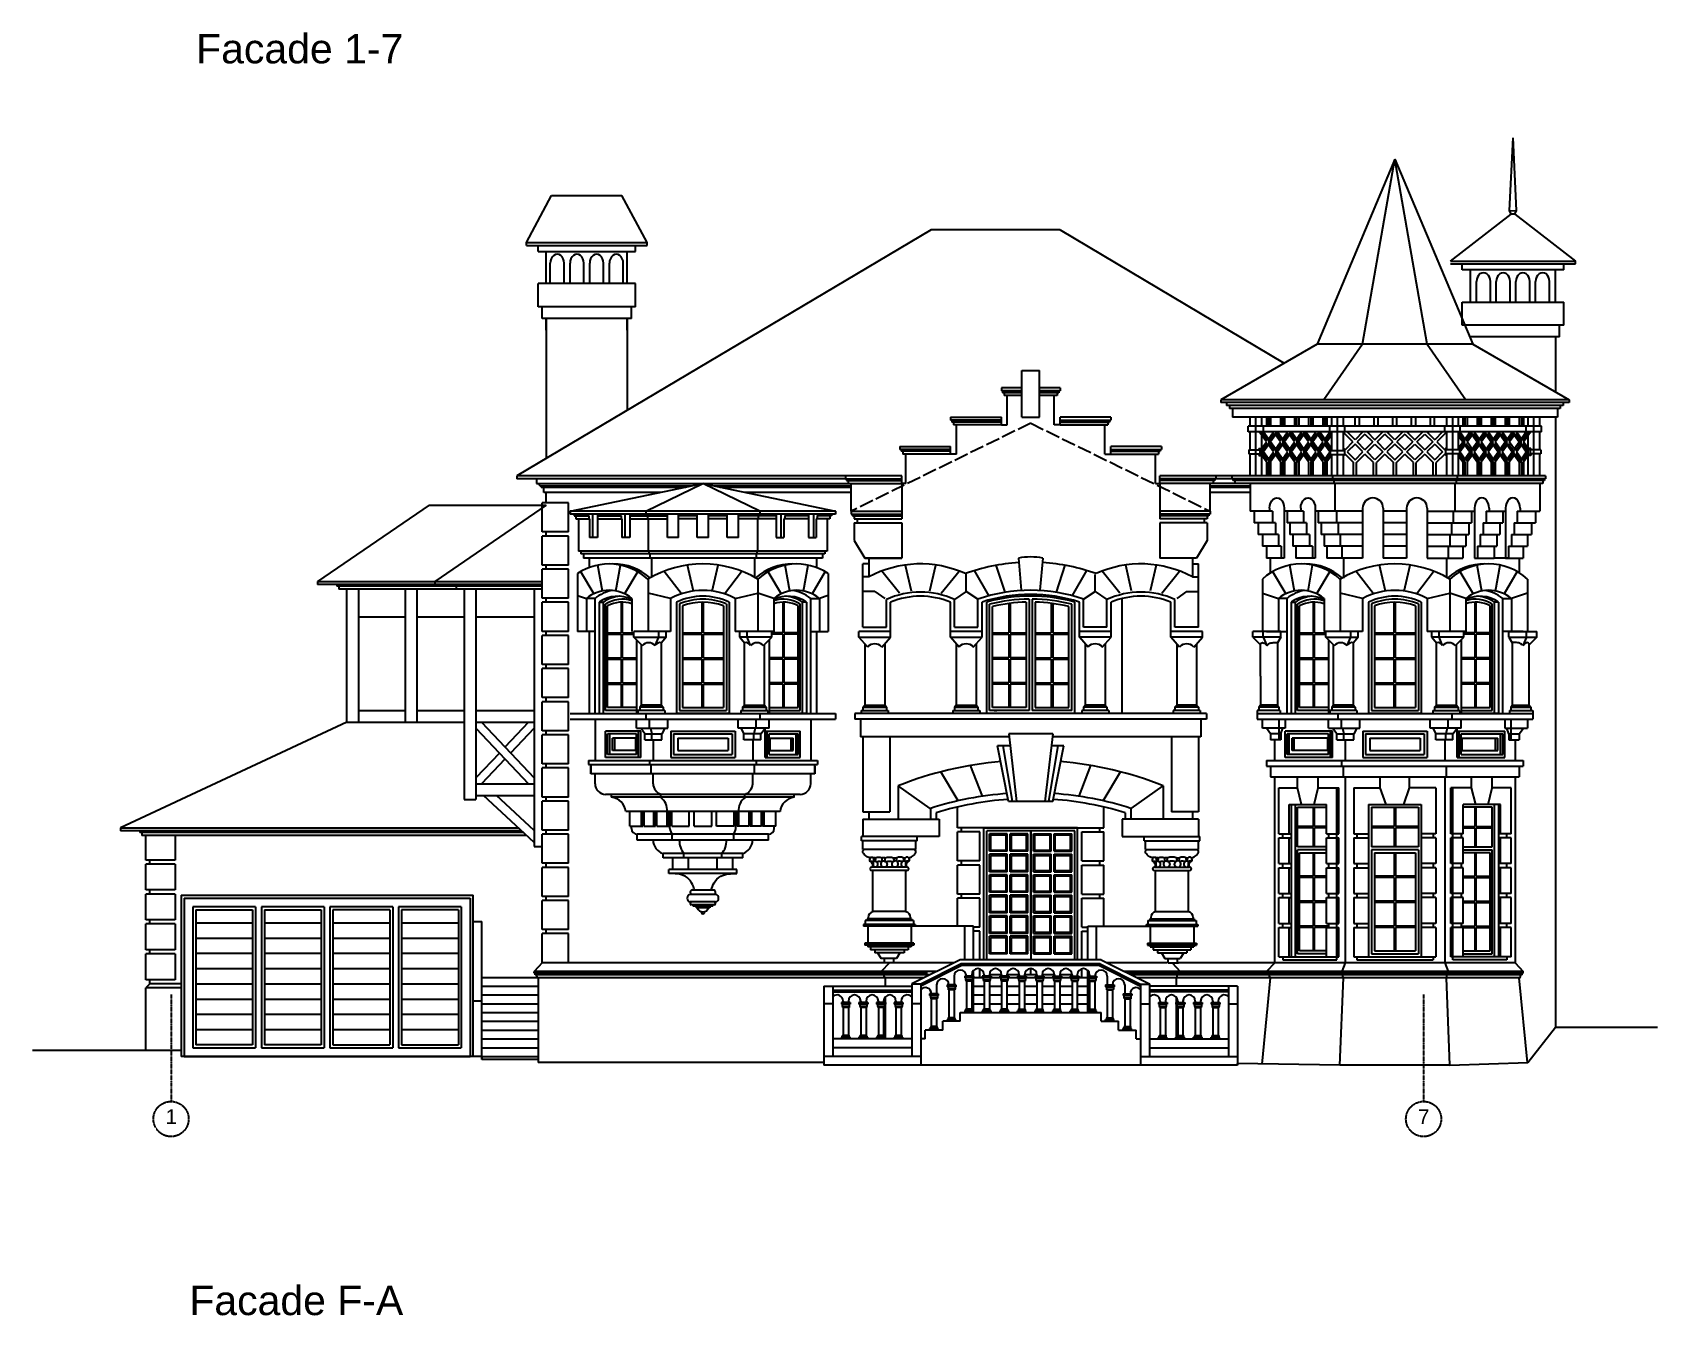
# Model space of a CAD drawing. Header units: millimetres. Extents: x -112665 to -16847, y 30630 to 100849.
# Drawn here: x -112665 to -84954, y 78961 to 100840 of the extents above; entities that cross this region are included whole.
import ezdxf

# ---------------------------------------------------------------- set-up
doc = ezdxf.new("R2010")
doc.units = ezdxf.units.MM
doc.linetypes.add('ACAD_ISO02W100', pattern=[15, 12, -3])
doc.linetypes.add('CENTER2', pattern=[1.125, 0.75, -0.125, 0.125, -0.125])
doc.layers.add('axis', color=40, linetype='CENTER2')
doc.layers.add('wall', color=5, linetype='Continuous')
doc.layers.add('txt', color=7, linetype='Continuous', lineweight=13)
doc.styles.get("Standard").update_dxf_attribs({"font": 'arial.ttf'})

msp = doc.modelspace()

# ---------------------------------------------------------------- texts
at = {"layer": 'axis', "color": 3, "char_height": 250, "width": 4000, "attachment_point": 3}
for s, insert in [('1', (-110202, 82477)), ('7', (-88842, 82477))]:
    msp.add_mtext(s, dxfattribs=dict(at, insert=insert))
at = {"layer": 'txt', "color": 250, "linetype": 'Continuous', "lineweight": 15, "ltscale": 0.13, "char_height": 500, "width": 13989.57, "attachment_point": 3}
for s, insert in [('Facade 1-7', (-106342, 100814)), ('Facade F-A', (-106342, 79468))]:
    msp.add_mtext(s, dxfattribs=dict(at, insert=insert))

# ---------------------------------------------------------------- linework, layer by layer
at = {"layer": 'axis'}
for p, q in [((-110303, 84436), (-110303, 82612)), ((-88943, 84436), (-88943, 82612))]:
    msp.add_line(p, q, dxfattribs=at)
at = {"layer": 'axis', "color": 3}
for centre in [(-110303, 82312), (-88943, 82312)]:
    msp.add_circle(centre, 300, dxfattribs=at)
at = {"layer": 'wall', "color": 18, "true_color": 0x000000}
for p, q in [((-87478, 97803), (-87418, 99043)), ((-87358, 97803), (-87418, 99043)), ((-89432, 98678), (-90760, 95528)), ((-89982, 95528), (-89432, 98678)), ((-88882, 95528), (-89432, 98678)), ((-89432, 98678), (-88104, 95528)), ((-88483, 96943), (-87448, 97743)), ((-87448, 97743), (-87478, 97803)), ((-87478, 97803), (-87358, 97802)), ((-87388, 97743), (-87448, 97743)), ((-87388, 97743), (-87358, 97803)), ((-87388, 97743), (-86353, 96943)), ((-97343, 97478), (-104403, 93278)), ((-95143, 97478), (-97343, 97478)), ((-95143, 97478), (-91320, 95203)), ((-88483, 96943), (-86353, 96943)), ((-88483, 96893), (-86353, 96893)), ((-88283, 96793), (-88283, 96893)), ((-86553, 96793), (-88283, 96793)), ((-88143, 96243), (-88143, 96793)), ((-86693, 96243), (-86693, 96793)), ((-86553, 96793), (-86553, 96893)), ((-86353, 96893), (-86353, 96943)), ((-88040, 96243), (-88040, 96593)), ((-87804, 96243), (-87804, 96593)), ((-87704, 96243), (-87704, 96593)), ((-87468, 96243), (-87468, 96593)), ((-87368, 96243), (-87368, 96593)), ((-87132, 96243), (-87132, 96593)), ((-87032, 96243), (-87032, 96593)), ((-86796, 96243), (-86796, 96593)), ((-88283, 96243), (-86553, 96243)), ((-88283, 95849), (-88283, 96243)), ((-88143, 96243), (-86693, 96243)), ((-87468, 96243), (-87368, 96243)), ((-86553, 95849), (-86553, 96243)), ((-103903, 95963), (-103903, 93575)), ((-102523, 95963), (-102523, 94396)), ((-86553, 95849), (-88283, 95849)), ((-86623, 95649), (-88156, 95649)), ((-86693, 95649), (-86693, 94711)), ((-86623, 95649), (-86623, 95849)), ((-90760, 95528), (-92402, 94578)), ((-88104, 95528), (-90760, 95528)), ((-89982, 95528), (-90645, 94578)), ((-88882, 95528), (-88220, 94578)), ((-88104, 95528), (-86462, 94578)), ((-95793, 94778), (-96143, 94778)), ((-96143, 94778), (-96143, 94728)), ((-95143, 94778), (-95493, 94778)), ((-95143, 94778), (-95143, 94728)), ((-95793, 94728), (-96143, 94728)), ((-96123, 94728), (-96123, 94698)), ((-95793, 94698), (-96123, 94698)), ((-96093, 94698), (-96093, 94648)), ((-95793, 94648), (-96093, 94648)), ((-95143, 94728), (-95493, 94728)), ((-95163, 94698), (-95493, 94698)), ((-95193, 94648), (-95493, 94648)), ((-95193, 94698), (-95193, 94648)), ((-95163, 94728), (-95163, 94698)), ((-86462, 94578), (-92402, 94578)), ((-92402, 94578), (-92402, 94528)), ((-86462, 94528), (-92402, 94528)), ((-92302, 94528), (-92302, 94478)), ((-86562, 94528), (-86562, 94478)), ((-86462, 94578), (-86462, 94528)), ((-97008, 94278), (-97008, 94228)), ((-97008, 94278), (-96143, 94278)), ((-96143, 94228), (-97008, 94228)), ((-96988, 94228), (-96988, 94198)), ((-94278, 94278), (-95143, 94278)), ((-95143, 94228), (-94278, 94228)), ((-94298, 94228), (-94298, 94198)), ((-94278, 94278), (-94278, 94228)), ((-86562, 94478), (-92302, 94478)), ((-92252, 94478), (-92252, 94428)), ((-86612, 94428), (-92252, 94428)), ((-92202, 94428), (-92202, 94278)), ((-86662, 94278), (-92202, 94278)), ((-91902, 94128), (-91902, 94278)), ((-91802, 93278), (-91802, 94278)), ((-91702, 94128), (-91702, 94278)), ((-91624, 94278), (-91624, 94128)), ((-91589, 94278), (-91589, 94128)), ((-91554, 94278), (-91554, 94128)), ((-91384, 94278), (-91384, 94128)), ((-91348, 94278), (-91348, 94128)), ((-91313, 94278), (-91313, 94128)), ((-91143, 94278), (-91143, 94128)), ((-91108, 94278), (-91108, 94128)), ((-91073, 94278), (-91073, 94128)), ((-90903, 94278), (-90903, 94128)), ((-90868, 94278), (-90868, 94128)), ((-90832, 94278), (-90832, 94128)), ((-90663, 94278), (-90663, 94128)), ((-90627, 94278), (-90627, 94128)), ((-90592, 94278), (-90592, 94128)), ((-90514, 94278), (-90514, 94128)), ((-90414, 94278), (-90414, 93278)), ((-90314, 94278), (-90314, 94128)), ((-90107, 94128), (-90107, 94278)), ((-90037, 94128), (-90037, 94278)), ((-89787, 94128), (-89787, 94278)), ((-89717, 94128), (-89717, 94278)), ((-89467, 94128), (-89467, 94278)), ((-89397, 94128), (-89397, 94278)), ((-89147, 94128), (-89147, 94278)), ((-89077, 94128), (-89077, 94278)), ((-88827, 94128), (-88827, 94278)), ((-88757, 94128), (-88757, 94278)), ((-88551, 94278), (-88551, 94128)), ((-88451, 94278), (-88451, 93278)), ((-88351, 94278), (-88351, 94128)), ((-88273, 94278), (-88273, 94128)), ((-88237, 94278), (-88237, 94128)), ((-88202, 94278), (-88202, 94128)), ((-88032, 94278), (-88032, 94128)), ((-87997, 94278), (-87997, 94128)), ((-87962, 94278), (-87962, 94128)), ((-87792, 94278), (-87792, 94128)), ((-87756, 94278), (-87756, 94128)), ((-87721, 94278), (-87721, 94128)), ((-87551, 94278), (-87551, 94128)), ((-87516, 94278), (-87516, 94128)), ((-87481, 94278), (-87481, 94128)), ((-87311, 94278), (-87311, 94128)), ((-87276, 94278), (-87276, 94128)), ((-87240, 94278), (-87240, 94128)), ((-87162, 94128), (-87162, 94278)), ((-87062, 93278), (-87062, 94278)), ((-86962, 94128), (-86962, 94278)), ((-86693, 94278), (-86693, 83878)), ((-86662, 94428), (-86662, 94278)), ((-86612, 94478), (-86612, 94428)), ((-96143, 94198), (-96988, 94198)), ((-96958, 94198), (-96958, 94148)), ((-96143, 94148), (-96958, 94148)), ((-95143, 94198), (-94298, 94198)), ((-95143, 94148), (-94328, 94148)), ((-94328, 94198), (-94328, 94148)), ((-86932, 94128), (-91932, 94128)), ((-91932, 94028), (-91932, 94128)), ((-86932, 94028), (-91932, 94028)), ((-91902, 93723), (-91902, 94028)), ((-91624, 93858), (-91744, 94028)), ((-91607, 93883), (-91709, 94028)), ((-91702, 93747), (-91702, 94028)), ((-91589, 93908), (-91674, 94028)), ((-91672, 94028), (-91672, 94128)), ((-91607, 93883), (-91504, 94028)), ((-91486, 94003), (-91589, 93858)), ((-91469, 93978), (-91554, 93858)), ((-91384, 93858), (-91486, 94003)), ((-91366, 93883), (-91469, 94028)), ((-91348, 93908), (-91433, 94028)), ((-91366, 93883), (-91264, 94028)), ((-91246, 94003), (-91348, 93858)), ((-91228, 93978), (-91313, 93858)), ((-91143, 93858), (-91246, 94003)), ((-91126, 93883), (-91228, 94028)), ((-91108, 93908), (-91193, 94028)), ((-91126, 93883), (-91023, 94028)), ((-91006, 94003), (-91108, 93858)), ((-90988, 93978), (-91073, 93858)), ((-90903, 93858), (-91006, 94003)), ((-90885, 93883), (-90988, 94028)), ((-90868, 93908), (-90953, 94028)), ((-90885, 93883), (-90783, 94028)), ((-90765, 94003), (-90868, 93858)), ((-90747, 93978), (-90832, 93858)), ((-90663, 93858), (-90765, 94003)), ((-90645, 93883), (-90747, 94028)), ((-90627, 93908), (-90712, 94028)), ((-90645, 93883), (-90542, 94028)), ((-90514, 94018), (-90627, 93858)), ((-90514, 93968), (-90592, 93858)), ((-90544, 94028), (-90544, 94128)), ((-90514, 94028), (-90514, 93713)), ((-90314, 94028), (-90314, 93713)), ((-90148, 93858), (-90314, 94024)), ((-90284, 94028), (-90284, 94128)), ((-90112, 93893), (-90247, 94028)), ((-89978, 94028), (-90112, 93893)), ((-89942, 93992), (-90077, 93858)), ((-89942, 93992), (-89808, 93858)), ((-89907, 94028), (-89772, 93893)), ((-89772, 93893), (-89638, 94028)), ((-89737, 93858), (-89602, 93992)), ((-89468, 93858), (-89602, 93992)), ((-89432, 93893), (-89567, 94028)), ((-89298, 94028), (-89432, 93893)), ((-89262, 93992), (-89397, 93858)), ((-89262, 93992), (-89128, 93858)), ((-89227, 94028), (-89092, 93893)), ((-89092, 93893), (-88958, 94028)), ((-89057, 93858), (-88922, 93992)), ((-88922, 93992), (-88788, 93858)), ((-88887, 94028), (-88752, 93893)), ((-88618, 94028), (-88752, 93893)), ((-88551, 94024), (-88717, 93858)), ((-88581, 94028), (-88581, 94128)), ((-88551, 94028), (-88551, 93723)), ((-88351, 94028), (-88351, 93723)), ((-88351, 94018), (-88237, 93858)), ((-88351, 93968), (-88273, 93858)), ((-88220, 93883), (-88322, 94028)), ((-88321, 94028), (-88321, 94128)), ((-88237, 93908), (-88152, 94028)), ((-88220, 93883), (-88117, 94028)), ((-88202, 93858), (-88099, 94003)), ((-88117, 93978), (-88032, 93858)), ((-88099, 94003), (-87997, 93858)), ((-87979, 93883), (-88082, 94028)), ((-87997, 93908), (-87912, 94028)), ((-87979, 93883), (-87877, 94028)), ((-87962, 93858), (-87859, 94003)), ((-87877, 93978), (-87792, 93858)), ((-87859, 94003), (-87756, 93858)), ((-87739, 93883), (-87841, 94028)), ((-87756, 93908), (-87672, 94028)), ((-87739, 93883), (-87636, 94028)), ((-87721, 93858), (-87619, 94003)), ((-87636, 93978), (-87551, 93858)), ((-87619, 94003), (-87516, 93858)), ((-87498, 93883), (-87601, 94028)), ((-87516, 93908), (-87431, 94028)), ((-87498, 93883), (-87396, 94028)), ((-87481, 93858), (-87378, 94003)), ((-87396, 93978), (-87311, 93858)), ((-87378, 94003), (-87276, 93858)), ((-87258, 93883), (-87360, 94028)), ((-87276, 93908), (-87191, 94028)), ((-87258, 93883), (-87155, 94028)), ((-87240, 93858), (-87120, 94028)), ((-87192, 94028), (-87192, 94128)), ((-87162, 93747), (-87162, 94028)), ((-86962, 93723), (-86962, 94028)), ((-86932, 94028), (-86932, 94128)), ((-97873, 93778), (-97008, 93778)), ((-97873, 93778), (-97873, 93728)), ((-97008, 93728), (-97873, 93728)), ((-97853, 93728), (-97853, 93698)), ((-97008, 93698), (-97853, 93698)), ((-97823, 93698), (-97823, 93648)), ((-93413, 93778), (-94278, 93778)), ((-94278, 93728), (-93413, 93728)), ((-94278, 93698), (-93433, 93698)), ((-93463, 93698), (-93463, 93648)), ((-93433, 93728), (-93433, 93698)), ((-93413, 93778), (-93413, 93728)), ((-91922, 93723), (-91922, 93653)), ((-91922, 93723), (-91737, 93723)), ((-91727, 93713), (-91751, 93747)), ((-91751, 93747), (-91751, 93723)), ((-91751, 93747), (-91716, 93747)), ((-91737, 93723), (-91737, 93653)), ((-91727, 93713), (-91624, 93858)), ((-91709, 93738), (-91716, 93747)), ((-91607, 93833), (-91709, 93688)), ((-91607, 93543), (-91709, 93688)), ((-91674, 93688), (-91709, 93688)), ((-91589, 93808), (-91674, 93688)), ((-91589, 93568), (-91674, 93688)), ((-91504, 93688), (-91607, 93833)), ((-91607, 93543), (-91504, 93688)), ((-91486, 93713), (-91589, 93858)), ((-91554, 93858), (-91589, 93858)), ((-91469, 93738), (-91554, 93858)), ((-91486, 93713), (-91384, 93858)), ((-91366, 93833), (-91469, 93688)), ((-91366, 93543), (-91469, 93688)), ((-91433, 93688), (-91469, 93688)), ((-91348, 93808), (-91433, 93688)), ((-91348, 93568), (-91433, 93688)), ((-91264, 93688), (-91366, 93833)), ((-91366, 93543), (-91264, 93688)), ((-91246, 93713), (-91348, 93858)), ((-91313, 93858), (-91348, 93858)), ((-91228, 93738), (-91313, 93858)), ((-91246, 93713), (-91143, 93858)), ((-91126, 93833), (-91228, 93688)), ((-91193, 93688), (-91228, 93688)), ((-91126, 93543), (-91228, 93688)), ((-91108, 93808), (-91193, 93688)), ((-91108, 93568), (-91193, 93688)), ((-91023, 93688), (-91126, 93833)), ((-91126, 93543), (-91023, 93688)), ((-91073, 93858), (-91108, 93858)), ((-91006, 93713), (-91108, 93858)), ((-90988, 93738), (-91073, 93858)), ((-91006, 93713), (-90903, 93858)), ((-90885, 93833), (-90988, 93688)), ((-90953, 93688), (-90988, 93688)), ((-90885, 93543), (-90988, 93688)), ((-90868, 93808), (-90953, 93688)), ((-90868, 93568), (-90953, 93688)), ((-90783, 93688), (-90885, 93833)), ((-90885, 93543), (-90783, 93688)), ((-90765, 93713), (-90868, 93858)), ((-90832, 93858), (-90868, 93858)), ((-90747, 93738), (-90832, 93858)), ((-90765, 93713), (-90663, 93858)), ((-90645, 93833), (-90747, 93688)), ((-90712, 93688), (-90747, 93688)), ((-90645, 93543), (-90747, 93688)), ((-90627, 93808), (-90712, 93688)), ((-90627, 93568), (-90712, 93688)), ((-90542, 93688), (-90645, 93833)), ((-90645, 93543), (-90542, 93688)), ((-90592, 93858), (-90627, 93858)), ((-90534, 93726), (-90627, 93858)), ((-90514, 93747), (-90592, 93858)), ((-90534, 93713), (-90534, 93643)), ((-90534, 93713), (-90294, 93713)), ((-90314, 93755), (-90282, 93723)), ((-90294, 93713), (-90294, 93643)), ((-90148, 93858), (-90282, 93723)), ((-90112, 93822), (-90247, 93688)), ((-90247, 93688), (-90112, 93553)), ((-89978, 93688), (-90112, 93822)), ((-90112, 93553), (-89978, 93688)), ((-89942, 93723), (-90077, 93858)), ((-89942, 93723), (-89808, 93858)), ((-89907, 93688), (-89772, 93822)), ((-89772, 93553), (-89907, 93688)), ((-89772, 93822), (-89638, 93688)), ((-89638, 93688), (-89772, 93553)), ((-89737, 93858), (-89602, 93723)), ((-89468, 93858), (-89602, 93723)), ((-89432, 93822), (-89567, 93688)), ((-89567, 93688), (-89432, 93553)), ((-89298, 93688), (-89432, 93822)), ((-89432, 93553), (-89298, 93688)), ((-89262, 93723), (-89397, 93858)), ((-89262, 93723), (-89128, 93858)), ((-89227, 93688), (-89092, 93822)), ((-89092, 93553), (-89227, 93688)), ((-89092, 93822), (-88958, 93688)), ((-88958, 93688), (-89092, 93553)), ((-89057, 93858), (-88922, 93723)), ((-88788, 93858), (-88922, 93723)), ((-88752, 93822), (-88887, 93688)), ((-88887, 93688), (-88752, 93553)), ((-88752, 93822), (-88618, 93688)), ((-88618, 93688), (-88752, 93553)), ((-88717, 93858), (-88582, 93723)), ((-88551, 93755), (-88582, 93723)), ((-88331, 93723), (-88571, 93723)), ((-88571, 93723), (-88571, 93653)), ((-88351, 93747), (-88273, 93858)), ((-88331, 93726), (-88237, 93858)), ((-88331, 93723), (-88331, 93653)), ((-88322, 93688), (-88220, 93833)), ((-88220, 93543), (-88322, 93688)), ((-88273, 93858), (-88237, 93858)), ((-88237, 93808), (-88152, 93688)), ((-88237, 93568), (-88152, 93688)), ((-88220, 93833), (-88117, 93688)), ((-88220, 93543), (-88117, 93688)), ((-88099, 93713), (-88202, 93858)), ((-88152, 93688), (-88117, 93688)), ((-88117, 93738), (-88032, 93858)), ((-88099, 93713), (-87997, 93858)), ((-88082, 93688), (-87979, 93833)), ((-87979, 93543), (-88082, 93688)), ((-88032, 93858), (-87997, 93858)), ((-87997, 93808), (-87912, 93688)), ((-87997, 93568), (-87912, 93688)), ((-87979, 93833), (-87877, 93688)), ((-87979, 93543), (-87877, 93688)), ((-87859, 93713), (-87962, 93858)), ((-87912, 93688), (-87877, 93688)), ((-87877, 93738), (-87792, 93858)), ((-87859, 93713), (-87756, 93858)), ((-87841, 93688), (-87739, 93833)), ((-87739, 93543), (-87841, 93688)), ((-87792, 93858), (-87756, 93858)), ((-87756, 93808), (-87672, 93688)), ((-87756, 93568), (-87672, 93688)), ((-87739, 93833), (-87636, 93688)), ((-87739, 93543), (-87636, 93688)), ((-87619, 93713), (-87721, 93858)), ((-87672, 93688), (-87636, 93688)), ((-87636, 93738), (-87551, 93858)), ((-87619, 93713), (-87516, 93858)), ((-87601, 93688), (-87498, 93833)), ((-87498, 93543), (-87601, 93688)), ((-87551, 93858), (-87516, 93858)), ((-87516, 93808), (-87431, 93688)), ((-87516, 93568), (-87431, 93688)), ((-87498, 93833), (-87396, 93688)), ((-87498, 93543), (-87396, 93688)), ((-87378, 93713), (-87481, 93858)), ((-87431, 93688), (-87396, 93688)), ((-87396, 93738), (-87311, 93858)), ((-87378, 93713), (-87276, 93858)), ((-87360, 93688), (-87258, 93833)), ((-87258, 93543), (-87360, 93688)), ((-87311, 93858), (-87276, 93858)), ((-87276, 93808), (-87191, 93688)), ((-87276, 93568), (-87191, 93688)), ((-87258, 93833), (-87155, 93688)), ((-87258, 93543), (-87155, 93688)), ((-87138, 93713), (-87240, 93858)), ((-87191, 93688), (-87155, 93688)), ((-87155, 93738), (-87148, 93747)), ((-87113, 93747), (-87148, 93747)), ((-87138, 93713), (-87113, 93747)), ((-87128, 93723), (-87128, 93653)), ((-86942, 93723), (-87128, 93723)), ((-87113, 93747), (-87113, 93723)), ((-86942, 93723), (-86942, 93653)), ((-96908, 93648), (-97823, 93648)), ((-94378, 93648), (-93463, 93648)), ((-91922, 93653), (-91737, 93653)), ((-91902, 93278), (-91902, 93653)), ((-91727, 93663), (-91751, 93628)), ((-91751, 93653), (-91751, 93628)), ((-91751, 93628), (-91716, 93628)), ((-91624, 93518), (-91727, 93663)), ((-91709, 93638), (-91716, 93628)), ((-91702, 93278), (-91702, 93628)), ((-91624, 93518), (-91624, 93278)), ((-91486, 93663), (-91589, 93518)), ((-91589, 93518), (-91589, 93278)), ((-91554, 93518), (-91589, 93518)), ((-91469, 93638), (-91554, 93518)), ((-91554, 93518), (-91554, 93278)), ((-91384, 93518), (-91486, 93663)), ((-91384, 93518), (-91384, 93278)), ((-91246, 93663), (-91348, 93518)), ((-91348, 93518), (-91348, 93278)), ((-91313, 93518), (-91348, 93518)), ((-91228, 93638), (-91313, 93518)), ((-91313, 93518), (-91313, 93278)), ((-91143, 93518), (-91246, 93663)), ((-91143, 93518), (-91143, 93278)), ((-91006, 93663), (-91108, 93518)), ((-91073, 93518), (-91108, 93518)), ((-91108, 93518), (-91108, 93278)), ((-90988, 93638), (-91073, 93518)), ((-91073, 93518), (-91073, 93278)), ((-90903, 93518), (-91006, 93663)), ((-90903, 93518), (-90903, 93278)), ((-90765, 93663), (-90868, 93518)), ((-90832, 93518), (-90868, 93518)), ((-90868, 93518), (-90868, 93278)), ((-90747, 93638), (-90832, 93518)), ((-90832, 93518), (-90832, 93278)), ((-90663, 93518), (-90765, 93663)), ((-90663, 93518), (-90663, 93278)), ((-90534, 93650), (-90627, 93518)), ((-90592, 93518), (-90627, 93518)), ((-90627, 93518), (-90627, 93278)), ((-90514, 93628), (-90592, 93518)), ((-90592, 93518), (-90592, 93278)), ((-90534, 93643), (-90294, 93643)), ((-90514, 93643), (-90514, 93278)), ((-90282, 93652), (-90314, 93621)), ((-90314, 93643), (-90314, 93278)), ((-90282, 93652), (-90137, 93507)), ((-90137, 93278), (-90137, 93507)), ((-90087, 93507), (-89942, 93652)), ((-90087, 93278), (-90087, 93507)), ((-89797, 93507), (-89942, 93652)), ((-89797, 93278), (-89797, 93507)), ((-89602, 93652), (-89747, 93507)), ((-89747, 93278), (-89747, 93507)), ((-89602, 93652), (-89457, 93507)), ((-89457, 93278), (-89457, 93507)), ((-89407, 93507), (-89262, 93652)), ((-89407, 93278), (-89407, 93507)), ((-89117, 93507), (-89262, 93652)), ((-89117, 93278), (-89117, 93507)), ((-88922, 93652), (-89067, 93507)), ((-89067, 93278), (-89067, 93507)), ((-88922, 93652), (-88777, 93507)), ((-88777, 93278), (-88777, 93507)), ((-88582, 93652), (-88727, 93507)), ((-88727, 93278), (-88727, 93507)), ((-88582, 93652), (-88551, 93621)), ((-88331, 93653), (-88571, 93653)), ((-88551, 93653), (-88551, 93278)), ((-88351, 93653), (-88351, 93278)), ((-88351, 93628), (-88273, 93518)), ((-88331, 93650), (-88237, 93518)), ((-88273, 93518), (-88273, 93278)), ((-88273, 93518), (-88237, 93518)), ((-88237, 93518), (-88237, 93278)), ((-88202, 93518), (-88099, 93663)), ((-88202, 93518), (-88202, 93278)), ((-88117, 93638), (-88032, 93518)), ((-88099, 93663), (-87997, 93518)), ((-88032, 93518), (-88032, 93278)), ((-88032, 93518), (-87997, 93518)), ((-87997, 93518), (-87997, 93278)), ((-87962, 93518), (-87859, 93663)), ((-87962, 93518), (-87962, 93278)), ((-87877, 93638), (-87792, 93518)), ((-87859, 93663), (-87756, 93518)), ((-87792, 93518), (-87792, 93278)), ((-87792, 93518), (-87756, 93518)), ((-87756, 93518), (-87756, 93278)), ((-87721, 93518), (-87619, 93663)), ((-87721, 93518), (-87721, 93278)), ((-87636, 93638), (-87551, 93518)), ((-87619, 93663), (-87516, 93518)), ((-87551, 93518), (-87516, 93518)), ((-87551, 93518), (-87551, 93278)), ((-87516, 93518), (-87516, 93278)), ((-87481, 93518), (-87378, 93663)), ((-87481, 93518), (-87481, 93278)), ((-87396, 93638), (-87311, 93518)), ((-87378, 93663), (-87276, 93518)), ((-87311, 93518), (-87276, 93518)), ((-87311, 93518), (-87311, 93278)), ((-87276, 93518), (-87276, 93278)), ((-87240, 93518), (-87138, 93663)), ((-87240, 93518), (-87240, 93278)), ((-87162, 93278), (-87162, 93628)), ((-87155, 93638), (-87148, 93628)), ((-87113, 93628), (-87148, 93628)), ((-87138, 93663), (-87113, 93628)), ((-86942, 93653), (-87128, 93653)), ((-87113, 93653), (-87113, 93628)), ((-86962, 93278), (-86962, 93653)), ((-97843, 93278), (-104403, 93278)), ((-104403, 93278), (-104403, 93228)), ((-98803, 93228), (-104403, 93228)), ((-104073, 93228), (-104073, 93148)), ((-104073, 93148), (-98753, 93148)), ((-103496, 92678), (-101233, 93148)), ((-102206, 92678), (-101233, 93148)), ((-100260, 92678), (-101233, 93148)), ((-101233, 93148), (-98970, 92678)), ((-98803, 93278), (-98803, 93228)), ((-98803, 93228), (-97843, 93228)), ((-98783, 93228), (-98783, 93198)), ((-98783, 93198), (-97843, 93198)), ((-98753, 93198), (-98753, 93148)), ((-98753, 93148), (-97843, 93148)), ((-86862, 93278), (-93443, 93278)), ((-86862, 93228), (-93443, 93228)), ((-92503, 93198), (-93443, 93198)), ((-86912, 93148), (-93443, 93148)), ((-92583, 92678), (-92583, 93148)), ((-92533, 93198), (-92533, 93148)), ((-92503, 93228), (-92503, 93198)), ((-92483, 93278), (-92483, 93228)), ((-92213, 93278), (-92213, 93228)), ((-92193, 93228), (-92193, 93198)), ((-86882, 93198), (-92193, 93198)), ((-92163, 93198), (-92163, 93148)), ((-91902, 93148), (-91902, 92678)), ((-90497, 93278), (-90497, 93228)), ((-90488, 93228), (-90488, 93198)), ((-90476, 93198), (-90476, 93148)), ((-90455, 93148), (-90455, 92678)), ((-88409, 93148), (-88409, 92678)), ((-88388, 93198), (-88388, 93148)), ((-88376, 93228), (-88376, 93198)), ((-88368, 93278), (-88368, 93228)), ((-86962, 93148), (-86962, 92678)), ((-86912, 93198), (-86912, 93148)), ((-86882, 93228), (-86882, 93198)), ((-86862, 93278), (-86862, 93228)), ((-103993, 93108), (-101426, 93108)), ((-103993, 93088), (-101522, 93088)), ((-101955, 92998), (-103943, 92998)), ((-101040, 93108), (-98703, 93108)), ((-100944, 93088), (-98703, 93088)), ((-98703, 92998), (-100511, 92998)), ((-92583, 93108), (-91902, 93108)), ((-92583, 93088), (-91902, 93088)), ((-91902, 92998), (-92583, 92998)), ((-105903, 92778), (-107803, 91478)), ((-105903, 92778), (-103903, 92778)), ((-103903, 92778), (-105803, 91478)), ((-103496, 92678), (-103496, 92628)), ((-103496, 92678), (-103496, 92628)), ((-98970, 92678), (-103496, 92678)), ((-98970, 92628), (-103496, 92628)), ((-103426, 92628), (-103426, 92598)), ((-103426, 92628), (-103426, 92598)), ((-103426, 92598), (-103179, 92598)), ((-103397, 92598), (-103397, 92548)), ((-103397, 92598), (-103397, 92548)), ((-103188, 92628), (-103188, 92598)), ((-103179, 92598), (-103179, 92548)), ((-103117, 92628), (-103117, 92228)), ((-103033, 92628), (-103033, 92228)), ((-103033, 92598), (-102628, 92598)), ((-102636, 92628), (-102636, 92598)), ((-102628, 92598), (-102628, 92548)), ((-102565, 92628), (-102565, 92228)), ((-102481, 92628), (-102481, 92228)), ((-102481, 92598), (-101838, 92598)), ((-102206, 92678), (-102206, 92628)), ((-102186, 92628), (-102186, 92598)), ((-102177, 92598), (-102177, 92548)), ((-101328, 92598), (-101648, 92598)), ((-100818, 92598), (-101138, 92598)), ((-99985, 92598), (-100628, 92598)), ((-100289, 92598), (-100289, 92548)), ((-100280, 92628), (-100280, 92598)), ((-100260, 92678), (-100260, 92628)), ((-99985, 92628), (-99985, 92228)), ((-99901, 92628), (-99901, 92228)), ((-99838, 92598), (-99838, 92548)), ((-99434, 92598), (-99838, 92598)), ((-99830, 92628), (-99830, 92598)), ((-99434, 92628), (-99434, 92228)), ((-99349, 92628), (-99349, 92228)), ((-99287, 92598), (-99287, 92548)), ((-99040, 92598), (-99287, 92598)), ((-99278, 92628), (-99278, 92598)), ((-99069, 92598), (-99069, 92548)), ((-99040, 92628), (-99040, 92598)), ((-98970, 92678), (-98970, 92628)), ((-98703, 92678), (-98703, 92628)), ((-98683, 92628), (-98683, 92598)), ((-98653, 92598), (-98653, 92548)), ((-92583, 92678), (-93443, 92678)), ((-92583, 92628), (-93443, 92628)), ((-92603, 92598), (-93443, 92598)), ((-92633, 92598), (-92633, 92548)), ((-92603, 92628), (-92603, 92598)), ((-92583, 92678), (-92583, 92628)), ((-91518, 92678), (-91902, 92678)), ((-91832, 92678), (-91832, 92478)), ((-91568, 92728), (-91568, 92678)), ((-91568, 92728), (-91568, 92678)), ((-91518, 92678), (-91518, 92478)), ((-91320, 92728), (-91320, 92678)), ((-90988, 92678), (-91320, 92678)), ((-91320, 92678), (-91320, 91878)), ((-91271, 92678), (-91271, 92478)), ((-91037, 92728), (-91037, 92678)), ((-90988, 92678), (-90988, 92478)), ((-90790, 92728), (-90790, 92678)), ((-89982, 92678), (-90790, 92678)), ((-90790, 92678), (-90790, 91878)), ((-90740, 92678), (-90740, 92478)), ((-90426, 92678), (-90426, 92478)), ((-89982, 92728), (-89982, 91878)), ((-89632, 92728), (-89632, 91878)), ((-89232, 92678), (-89632, 92678)), ((-89232, 92728), (-89232, 91878)), ((-88882, 92728), (-88882, 91878)), ((-88882, 92678), (-88075, 92678)), ((-88438, 92678), (-88438, 92478)), ((-88124, 92678), (-88124, 92478)), ((-88075, 92728), (-88075, 92678)), ((-88075, 92678), (-88075, 91878)), ((-87877, 92678), (-87544, 92678)), ((-87877, 92678), (-87877, 92478)), ((-87827, 92728), (-87827, 92678)), ((-87594, 92678), (-87594, 92478)), ((-87544, 92728), (-87544, 92678)), ((-87544, 92678), (-87544, 91878)), ((-87346, 92678), (-87346, 92478)), ((-87346, 92678), (-86962, 92678)), ((-87297, 92728), (-87297, 92678)), ((-87032, 92678), (-87032, 92478)), ((-103397, 92548), (-103167, 92548)), ((-103355, 92548), (-103355, 91998)), ((-103167, 92548), (-103167, 92228)), ((-103033, 92548), (-102615, 92548)), ((-102615, 92548), (-102615, 92228)), ((-102481, 92548), (-101838, 92548)), ((-102165, 92548), (-102165, 91998)), ((-101328, 92548), (-101648, 92548)), ((-100818, 92548), (-101138, 92548)), ((-99985, 92548), (-100628, 92548)), ((-100301, 92548), (-100301, 91998)), ((-99434, 92548), (-99851, 92548)), ((-99851, 92548), (-99851, 92228)), ((-99299, 92548), (-99299, 92228)), ((-99069, 92548), (-99299, 92548)), ((-99111, 92548), (-99111, 91998)), ((-92633, 92548), (-93443, 92548)), ((-92633, 92478), (-93443, 92478)), ((-92683, 92548), (-92683, 92478)), ((-92633, 92478), (-92633, 92178)), ((-91469, 92478), (-91832, 92478)), ((-91762, 92478), (-91762, 92278)), ((-91469, 92478), (-91469, 92278)), ((-90938, 92478), (-91271, 92478)), ((-91221, 92478), (-91221, 92278)), ((-90938, 92478), (-90938, 92278)), ((-89982, 92478), (-90740, 92478)), ((-90691, 92478), (-90691, 92278)), ((-90397, 92478), (-90397, 92278)), ((-89232, 92478), (-89632, 92478)), ((-88882, 92478), (-88124, 92478)), ((-88467, 92478), (-88467, 92278)), ((-88174, 92478), (-88174, 92278)), ((-87926, 92478), (-87594, 92478)), ((-87926, 92478), (-87926, 92278)), ((-87643, 92478), (-87643, 92278)), ((-87396, 92478), (-87032, 92478)), ((-87396, 92478), (-87396, 92278)), ((-87102, 92478), (-87102, 92278)), ((-103033, 92228), (-103167, 92228)), ((-102481, 92228), (-102615, 92228)), ((-101648, 92228), (-101838, 92228)), ((-101138, 92228), (-101328, 92228)), ((-100628, 92228), (-100818, 92228)), ((-99985, 92228), (-99851, 92228)), ((-99434, 92228), (-99299, 92228)), ((-92633, 92178), (-92813, 91878)), ((-91419, 92278), (-91762, 92278)), ((-91692, 92278), (-91692, 92078)), ((-91370, 92078), (-91692, 92078)), ((-91622, 92078), (-91622, 91878)), ((-91419, 92278), (-91419, 92078)), ((-91370, 92078), (-91370, 91878)), ((-90889, 92278), (-91221, 92278)), ((-91172, 92278), (-91172, 92078)), ((-90839, 92078), (-91172, 92078)), ((-91122, 92078), (-91122, 91878)), ((-90889, 92278), (-90889, 92078)), ((-90839, 92078), (-90839, 91878)), ((-89982, 92278), (-90691, 92278)), ((-90641, 92278), (-90641, 92078)), ((-89982, 92078), (-90641, 92078)), ((-90592, 92078), (-90592, 91878)), ((-90368, 92278), (-90368, 92078)), ((-90339, 92078), (-90339, 91878)), ((-89232, 92278), (-89632, 92278)), ((-89232, 92078), (-89632, 92078)), ((-88882, 92278), (-88174, 92278)), ((-88882, 92078), (-88223, 92078)), ((-88525, 92078), (-88525, 91878)), ((-88496, 92278), (-88496, 92078)), ((-88273, 92078), (-88273, 91878)), ((-88223, 92278), (-88223, 92078)), ((-88025, 92078), (-87693, 92078)), ((-88025, 92078), (-88025, 91878)), ((-87976, 92278), (-87643, 92278)), ((-87976, 92278), (-87976, 92078)), ((-87742, 92078), (-87742, 91878)), ((-87693, 92278), (-87693, 92078)), ((-87495, 92078), (-87172, 92078)), ((-87495, 92078), (-87495, 91878)), ((-87445, 92278), (-87102, 92278)), ((-87445, 92278), (-87445, 92078)), ((-87242, 92078), (-87242, 91878)), ((-87172, 92278), (-87172, 92078)), ((-99111, 91998), (-103355, 91998)), ((-103313, 91998), (-103313, 91948)), ((-99154, 91948), (-103313, 91948)), ((-103270, 91948), (-103270, 91878)), ((-99196, 91878), (-103270, 91878)), ((-103171, 91878), (-103171, 91716)), ((-102153, 91998), (-102153, 91948)), ((-102140, 91948), (-102140, 91878)), ((-102111, 91878), (-102111, 91551)), ((-100355, 91878), (-100355, 91551)), ((-100326, 91948), (-100326, 91878)), ((-100314, 91998), (-100314, 91948)), ((-99295, 91878), (-99295, 91716)), ((-99196, 91948), (-99196, 91878)), ((-99154, 91998), (-99154, 91948)), ((-97363, 91318), (-97263, 91759)), ((-96081, 91294), (-96229, 91755)), ((-95853, 91878), (-95803, 91328)), ((-95483, 91328), (-95433, 91878)), ((-95205, 91294), (-95057, 91755)), ((-92813, 91878), (-93443, 91878)), ((-92883, 91778), (-92783, 91778)), ((-92783, 90698), (-92783, 91778)), ((-91320, 91878), (-91622, 91878)), ((-91552, 91626), (-91552, 91878)), ((-91146, 91316), (-91226, 91758)), ((-90790, 91878), (-91122, 91878)), ((-90914, 91316), (-90835, 91758)), ((-89982, 91878), (-90592, 91878)), ((-90310, 91878), (-90310, 91535)), ((-89592, 91316), (-89692, 91758)), ((-89232, 91878), (-89632, 91878)), ((-89272, 91316), (-89172, 91758)), ((-88882, 91878), (-88273, 91878)), ((-88554, 91878), (-88554, 91551)), ((-88075, 91878), (-87742, 91878)), ((-87950, 91316), (-88030, 91758)), ((-87495, 91878), (-87742, 91878)), ((-87718, 91316), (-87639, 91758)), ((-87544, 91878), (-87242, 91878)), ((-87312, 91878), (-87312, 91626)), ((-107803, 91478), (-107803, 91428)), ((-107803, 91478), (-103973, 91478)), ((-105803, 91478), (-105803, 91428)), ((-97167, 91281), (-96863, 91656)), ((-96356, 91239), (-96603, 91663)), ((-94931, 91239), (-94683, 91663)), ((-103973, 91428), (-107803, 91428)), ((-107473, 91428), (-107473, 91398)), ((-103973, 91398), (-107473, 91398)), ((-107443, 91398), (-107443, 91348)), ((-103973, 91348), (-107443, 91348)), ((-106303, 89078), (-106303, 91348)), ((-106103, 89078), (-106103, 91348)), ((-105473, 91428), (-105473, 91398)), ((-105443, 91398), (-105443, 91348)), ((-105303, 91348), (-105303, 87758)), ((-105103, 91348), (-105103, 87758)), ((-104113, 91348), (-104113, 86958)), ((-101783, 91189), (-101783, 90628)), ((-100683, 91189), (-100683, 90628)), ((-89982, 91189), (-89982, 90628)), ((-88882, 91189), (-88882, 90628)), ((-103001, 91128), (-103001, 89228)), ((-101683, 91128), (-101683, 89228)), ((-101633, 91095), (-101633, 89278)), ((-101583, 91062), (-101583, 89328)), ((-100883, 91062), (-100883, 89328)), ((-100833, 91095), (-100833, 89278)), ((-100783, 91128), (-100783, 89228)), ((-99465, 91128), (-99465, 89228)), ((-91200, 91128), (-91200, 89228)), ((-89882, 91128), (-89882, 89228)), ((-89832, 91095), (-89832, 89278)), ((-89782, 91062), (-89782, 89328)), ((-89082, 91062), (-89082, 89328)), ((-89032, 91095), (-89032, 89278)), ((-88982, 91128), (-88982, 89228)), ((-87665, 91128), (-87665, 89228)), ((-103171, 90628), (-103171, 89228)), ((-101783, 90628), (-102412, 90628)), ((-100024, 90628), (-100683, 90628)), ((-99295, 90628), (-99295, 89228)), ((-91622, 90628), (-91271, 90628)), ((-89982, 90628), (-90641, 90628)), ((-88223, 90628), (-88882, 90628)), ((-87242, 90628), (-87594, 90628)), ((-102412, 90528), (-101862, 90528)), ((-102364, 90480), (-102364, 89228)), ((-100055, 90528), (-100604, 90528)), ((-100102, 90480), (-100102, 89228)), ((-90611, 90528), (-90061, 90528)), ((-90564, 90480), (-90564, 89228)), ((-88254, 90528), (-88803, 90528)), ((-88301, 90480), (-88301, 89228)), ((-101881, 89278), (-102341, 89278)), ((-102341, 89278), (-102341, 89228)), ((-101911, 89338), (-102311, 89338)), ((-101941, 89368), (-102281, 89368)), ((-101881, 89278), (-101881, 89228)), ((-101633, 89278), (-100833, 89278)), ((-101583, 89328), (-100883, 89328)), ((-100585, 89278), (-100585, 89228)), ((-100585, 89278), (-100125, 89278)), ((-100555, 89338), (-100155, 89338)), ((-100525, 89368), (-100185, 89368)), ((-100125, 89278), (-100125, 89228)), ((-91389, 89278), (-91782, 89278)), ((-91410, 89338), (-91752, 89338)), ((-91432, 89368), (-91722, 89368)), ((-90080, 89278), (-90540, 89278)), ((-90540, 89278), (-90540, 89228)), ((-90110, 89338), (-90510, 89338)), ((-90140, 89368), (-90480, 89368)), ((-90080, 89278), (-90080, 89228)), ((-89832, 89278), (-89032, 89278)), ((-89782, 89328), (-89082, 89328)), ((-88784, 89278), (-88784, 89228)), ((-88784, 89278), (-88324, 89278)), ((-88754, 89338), (-88354, 89338)), ((-88724, 89368), (-88384, 89368)), ((-88324, 89278), (-88324, 89228)), ((-87475, 89278), (-87082, 89278)), ((-87454, 89338), (-87112, 89338)), ((-87433, 89368), (-87142, 89368)), ((-107303, 89078), (-111163, 87278)), ((-105103, 88976), (-104209, 88028)), ((-105007, 89078), (-104113, 88130)), ((-104209, 89078), (-104608, 88655)), ((-104113, 88976), (-104512, 88553)), ((-103496, 89228), (-98970, 89228)), ((-103496, 89128), (-98970, 89128)), ((-103001, 89228), (-102364, 89228)), ((-102206, 89228), (-102206, 89128)), ((-100783, 89228), (-101683, 89228)), ((-100260, 89228), (-100260, 89128)), ((-99465, 89228), (-100102, 89228)), ((-91782, 89228), (-91782, 89128)), ((-91782, 89228), (-87082, 89228)), ((-91782, 89128), (-87082, 89128)), ((-91305, 88978), (-91692, 88978)), ((-91200, 89228), (-90564, 89228)), ((-90406, 89228), (-90406, 89128)), ((-88982, 89228), (-89882, 89228)), ((-88459, 89228), (-88459, 89128)), ((-87665, 89228), (-88301, 89228)), ((-87559, 88978), (-87172, 88978)), ((-87082, 89228), (-87082, 89128)), ((-102294, 88928), (-102893, 88928)), ((-102365, 88878), (-102858, 88878)), ((-102379, 88808), (-102773, 88808)), ((-102082, 88778), (-102082, 88428)), ((-101782, 88928), (-100684, 88928)), ((-101782, 88928), (-101782, 88478)), ((-101732, 88878), (-100734, 88878)), ((-101732, 88878), (-101732, 88528)), ((-101662, 88808), (-100804, 88808)), ((-101662, 88808), (-101662, 88598)), ((-100804, 88808), (-100804, 88598)), ((-100734, 88878), (-100734, 88528)), ((-100684, 88928), (-100684, 88478)), ((-100384, 88778), (-100384, 88428)), ((-100172, 88928), (-99573, 88928)), ((-100101, 88878), (-99609, 88878)), ((-100087, 88808), (-99694, 88808)), ((-91376, 88878), (-91553, 88878)), ((-91376, 88778), (-91553, 88778)), ((-90494, 88928), (-91305, 88928)), ((-90564, 88878), (-91270, 88878)), ((-90578, 88808), (-91185, 88808)), ((-90281, 88778), (-90281, 88428)), ((-89981, 88928), (-89981, 88478)), ((-89981, 88928), (-88883, 88928)), ((-89931, 88878), (-89931, 88528)), ((-89931, 88878), (-88933, 88878)), ((-89861, 88808), (-89861, 88598)), ((-89861, 88808), (-89003, 88808)), ((-89003, 88808), (-89003, 88598)), ((-88933, 88878), (-88933, 88528)), ((-88883, 88928), (-88883, 88478)), ((-88583, 88778), (-88583, 88428)), ((-88371, 88928), (-87559, 88928)), ((-88300, 88878), (-87594, 88878)), ((-88286, 88808), (-87679, 88808)), ((-87488, 88878), (-87312, 88878)), ((-87488, 88778), (-87312, 88778)), ((-87382, 88778), (-87382, 88428)), ((-104704, 88553), (-105103, 88130)), ((-104608, 88451), (-105007, 88028)), ((-103185, 88428), (-99281, 88428)), ((-102294, 88478), (-102893, 88478)), ((-102365, 88528), (-102858, 88528)), ((-102379, 88598), (-102773, 88598)), ((-101782, 88478), (-100684, 88478)), ((-101732, 88528), (-100734, 88528)), ((-101662, 88598), (-100804, 88598)), ((-100172, 88478), (-99573, 88478)), ((-100101, 88528), (-99609, 88528)), ((-100087, 88598), (-99694, 88598)), ((-91622, 88428), (-91622, 88328)), ((-91622, 88428), (-87242, 88428)), ((-90494, 88478), (-91305, 88478)), ((-90564, 88528), (-91270, 88528)), ((-90578, 88598), (-91185, 88598)), ((-89981, 88478), (-88883, 88478)), ((-89931, 88528), (-88933, 88528)), ((-89861, 88598), (-89003, 88598)), ((-88371, 88478), (-87559, 88478)), ((-88300, 88528), (-87594, 88528)), ((-88286, 88598), (-87679, 88598)), ((-87242, 88428), (-87242, 88328)), ((-103185, 88358), (-99281, 88358)), ((-91622, 88328), (-87242, 88328)), ((-91552, 88328), (-91552, 88148)), ((-91552, 88148), (-87312, 88148)), ((-90281, 88148), (-90281, 84978)), ((-88583, 88148), (-88583, 84978)), ((-87382, 88148), (-87382, 84978)), ((-87312, 88328), (-87312, 88148)), ((-105103, 88028), (-104113, 88028)), ((-97903, 87994), (-97903, 87428)), ((-93383, 87994), (-93383, 87428)), ((-91412, 87958), (-91094, 87958)), ((-90740, 87958), (-90387, 87958)), ((-90132, 87958), (-90132, 87178)), ((-90132, 87958), (-89682, 87958)), ((-88732, 87958), (-89182, 87958)), ((-88732, 87958), (-88732, 87178)), ((-88124, 87958), (-88478, 87958)), ((-87452, 87958), (-87771, 87958)), ((-105303, 87758), (-105103, 87758)), ((-105103, 87828), (-104113, 87828)), ((-97353, 87608), (-97353, 87428)), ((-95263, 87728), (-96023, 87728)), ((-93933, 87608), (-93933, 87428)), ((-91235, 87678), (-90599, 87678)), ((-91200, 87678), (-91200, 85078)), ((-89882, 87678), (-89882, 85078)), ((-89882, 87678), (-88982, 87678)), ((-89832, 87628), (-89832, 86953)), ((-89832, 87628), (-89032, 87628)), ((-89032, 87628), (-89032, 86953)), ((-88982, 87678), (-88982, 85078)), ((-87629, 87678), (-88266, 87678)), ((-87665, 87678), (-87665, 85078)), ((-98503, 87548), (-98043, 87548)), ((-98503, 87428), (-97203, 87428)), ((-97253, 87534), (-97253, 87428)), ((-92783, 87428), (-94083, 87428)), ((-94033, 87534), (-94033, 87428)), ((-92783, 87548), (-93243, 87548)), ((-111163, 87278), (-104382, 87278)), ((-111163, 87278), (-111163, 87228)), ((-104328, 87228), (-111163, 87228)), ((-110833, 87228), (-110833, 87198)), ((-104296, 87198), (-110833, 87198)), ((-110803, 87198), (-110803, 87148)), ((-104242, 87148), (-110803, 87148)), ((-96443, 87278), (-94843, 87278)), ((-91412, 87178), (-91200, 87178)), ((-91412, 87108), (-91200, 87108)), ((-90599, 87178), (-90387, 87178)), ((-90599, 87108), (-90387, 87108)), ((-90564, 87178), (-90564, 87108)), ((-90132, 87178), (-89882, 87178)), ((-90132, 87108), (-89882, 87108)), ((-90132, 87108), (-90132, 86668)), ((-90082, 87178), (-90082, 87108)), ((-88732, 87178), (-88982, 87178)), ((-88732, 87108), (-88982, 87108)), ((-88782, 87178), (-88782, 87108)), ((-88732, 87108), (-88732, 86668)), ((-88266, 87178), (-88478, 87178)), ((-88266, 87108), (-88478, 87108)), ((-88301, 87178), (-88301, 87108)), ((-87452, 87178), (-87665, 87178)), ((-87452, 87108), (-87665, 87108)), ((-98288, 86768), (-98323, 86768)), ((-98128, 86768), (-98183, 86768)), ((-97978, 86768), (-97923, 86768)), ((-97818, 86768), (-97783, 86768)), ((-89832, 86903), (-89832, 85128)), ((-89782, 86853), (-89782, 85178)), ((-89082, 86853), (-89082, 85178)), ((-89032, 86903), (-89032, 85128)), ((-97753, 86608), (-98353, 86608)), ((-97753, 86548), (-98353, 86548)), ((-91412, 86668), (-91200, 86668)), ((-91412, 86598), (-91200, 86598)), ((-90599, 86668), (-90387, 86668)), ((-90599, 86598), (-90387, 86598)), ((-90564, 86668), (-90564, 86598)), ((-90132, 86668), (-89882, 86668)), ((-90132, 86598), (-89882, 86598)), ((-90132, 86598), (-90132, 86158)), ((-90082, 86668), (-90082, 86598)), ((-88732, 86668), (-88982, 86668)), ((-88732, 86598), (-88982, 86598)), ((-88782, 86668), (-88782, 86598)), ((-88732, 86598), (-88732, 86158)), ((-88266, 86668), (-88478, 86668)), ((-88266, 86598), (-88478, 86598)), ((-88301, 86668), (-88301, 86598)), ((-87452, 86668), (-87665, 86668)), ((-87452, 86598), (-87665, 86598)), ((-110130, 86128), (-110130, 83378)), ((-110080, 86078), (-110080, 83378)), ((-108861, 85928), (-109930, 85928)), ((-107692, 85928), (-108761, 85928)), ((-106522, 85928), (-107592, 85928)), ((-105353, 85928), (-106422, 85928)), ((-105203, 86078), (-105203, 83378)), ((-91412, 86158), (-91200, 86158)), ((-91412, 86088), (-91200, 86088)), ((-90564, 86158), (-90564, 86088)), ((-90132, 86158), (-89882, 86158)), ((-90132, 86088), (-89882, 86088)), ((-90132, 86088), (-90132, 85648)), ((-90082, 86158), (-90082, 86088)), ((-88732, 86158), (-88982, 86158)), ((-88732, 86088), (-88982, 86088)), ((-88782, 86158), (-88782, 86088)), ((-88732, 86088), (-88732, 85648)), ((-88301, 86158), (-88301, 86088)), ((-87452, 86158), (-87665, 86158)), ((-87452, 86088), (-87665, 86088)), ((-109880, 85878), (-108911, 85878)), ((-109880, 85878), (-109880, 83578)), ((-109880, 85658), (-108911, 85658)), ((-108711, 85878), (-107742, 85878)), ((-108711, 85658), (-107742, 85658)), ((-106572, 85878), (-107542, 85878)), ((-107542, 85658), (-106572, 85658)), ((-105403, 85878), (-106372, 85878)), ((-106372, 85658), (-105403, 85658)), ((-105403, 85878), (-105403, 83578)), ((-97643, 85698), (-98463, 85698)), ((-97673, 85728), (-98433, 85728)), ((-98416, 85748), (-98416, 85728)), ((-97773, 85848), (-98333, 85848)), ((-97690, 85748), (-97690, 85728)), ((-93643, 85698), (-92823, 85698)), ((-93613, 85728), (-92853, 85728)), ((-93596, 85748), (-93596, 85728)), ((-93513, 85848), (-92953, 85848)), ((-92870, 85748), (-92870, 85728)), ((-91412, 85648), (-91200, 85648)), ((-90564, 85648), (-90564, 85578)), ((-90132, 85648), (-89882, 85648)), ((-90082, 85648), (-90082, 85578)), ((-88732, 85648), (-88982, 85648)), ((-88782, 85648), (-88782, 85578)), ((-88301, 85648), (-88301, 85578)), ((-87452, 85648), (-87665, 85648)), ((-109880, 85398), (-108911, 85398)), ((-108711, 85398), (-107742, 85398)), ((-107542, 85398), (-106572, 85398)), ((-106372, 85398), (-105403, 85398)), ((-91412, 85578), (-91200, 85578)), ((-90132, 85578), (-89882, 85578)), ((-90132, 85578), (-90132, 85078)), ((-88732, 85578), (-88982, 85578)), ((-88732, 85578), (-88732, 85078)), ((-87452, 85578), (-87665, 85578)), ((-109880, 85138), (-108911, 85138)), ((-108711, 85138), (-107742, 85138)), ((-107542, 85138), (-106572, 85138)), ((-106372, 85138), (-105403, 85138)), ((-91412, 85078), (-90387, 85078)), ((-91200, 85078), (-90599, 85078)), ((-90132, 85078), (-88732, 85078)), ((-89832, 85128), (-89032, 85128)), ((-89782, 85178), (-89082, 85178)), ((-87452, 85078), (-88478, 85078)), ((-87665, 85078), (-88266, 85078)), ((-109880, 84878), (-108911, 84878)), ((-108711, 84878), (-107742, 84878)), ((-107542, 84878), (-106572, 84878)), ((-106372, 84878), (-105403, 84878)), ((-91341, 85028), (-90422, 85028)), ((-90082, 85028), (-88782, 85028)), ((-87523, 85028), (-88442, 85028)), ((-110663, 84618), (-110733, 84548)), ((-110130, 84548), (-110733, 84548)), ((-110130, 84618), (-110663, 84618)), ((-109880, 84618), (-108911, 84618)), ((-108711, 84618), (-107742, 84618)), ((-107542, 84618), (-106572, 84618)), ((-106372, 84618), (-105403, 84618)), ((-109880, 84358), (-108911, 84358)), ((-108711, 84358), (-107742, 84358)), ((-107542, 84358), (-106572, 84358)), ((-106372, 84358), (-105403, 84358)), ((-109880, 84098), (-108911, 84098)), ((-108711, 84098), (-107742, 84098)), ((-107542, 84098), (-106572, 84098)), ((-106372, 84098), (-105403, 84098)), ((-109880, 83838), (-108911, 83838)), ((-108711, 83838), (-107742, 83838)), ((-107542, 83838), (-106572, 83838)), ((-106372, 83838), (-105403, 83838)), ((-87167, 83278), (-86693, 83878)), ((-86693, 83878), (-84954, 83878)), ((-110130, 83478), (-112665, 83478)), ((-110130, 83478), (-110130, 83378)), ((-105003, 83378), (-110130, 83378)), ((-105003, 83378), (-105003, 83328)), ((-104042, 83328), (-105003, 83328)), ((-104042, 83328), (-104042, 83278)), ((-88494, 83228), (-90370, 83228)), ((-88494, 83228), (-87167, 83278))]:
    msp.add_line(p, q, dxfattribs=at)
at = {"layer": 'wall', "color": 18, "ltscale": 2, "true_color": 0x000000}
for p, q in [((-104243, 97258), (-103813, 98058)), ((-103813, 98058), (-102613, 98058)), ((-102183, 97258), (-102613, 98058)), ((-104243, 97208), (-104243, 97258)), ((-104243, 97258), (-102183, 97258)), ((-104243, 97208), (-102183, 97208)), ((-104043, 97108), (-104043, 97208)), ((-104043, 97108), (-102383, 97108)), ((-103903, 96558), (-103903, 97108)), ((-102523, 96558), (-102523, 97108)), ((-102383, 97108), (-102383, 97208)), ((-102183, 97208), (-102183, 97258)), ((-103835, 96558), (-103835, 96908)), ((-103599, 96558), (-103599, 96908)), ((-103499, 96558), (-103499, 96908)), ((-103263, 96558), (-103263, 96908)), ((-103163, 96558), (-103163, 96908)), ((-102927, 96558), (-102927, 96908)), ((-102827, 96558), (-102827, 96908)), ((-102591, 96558), (-102591, 96908)), ((-104043, 96163), (-104043, 96558)), ((-102383, 96558), (-104043, 96558)), ((-102383, 96163), (-102383, 96558)), ((-102383, 96163), (-104043, 96163)), ((-103973, 95963), (-103973, 96163)), ((-102453, 95963), (-102453, 96163)), ((-102453, 95963), (-103973, 95963)), ((-103903, 95763), (-103903, 95963)), ((-102523, 95763), (-102523, 95963)), ((-95793, 95078), (-95493, 95078)), ((-95793, 94278), (-95793, 95078)), ((-95493, 94278), (-95493, 95078)), ((-96043, 94148), (-96043, 94648)), ((-95243, 94148), (-95243, 94648)), ((-96143, 94148), (-96143, 94278)), ((-95793, 94278), (-95493, 94278)), ((-95143, 94148), (-95143, 94278)), ((-96908, 93648), (-96908, 94148)), ((-96143, 94148), (-96043, 94148)), ((-95143, 94148), (-95243, 94148)), ((-94378, 93648), (-94378, 94148)), ((-97008, 93648), (-97008, 93778)), ((-94278, 93648), (-94278, 93778)), ((-97773, 93148), (-97773, 93648)), ((-93513, 93148), (-93513, 93648)), ((-98703, 92678), (-98703, 93148)), ((-97843, 93148), (-97843, 93278)), ((-97773, 93148), (-97843, 93148)), ((-97843, 93148), (-97843, 92548)), ((-93513, 93148), (-93443, 93148)), ((-93443, 93148), (-93443, 93278)), ((-93443, 93148), (-93443, 92548)), ((-103993, 93088), (-103993, 93108)), ((-103943, 92998), (-103943, 93088)), ((-103903, 92818), (-103903, 92998)), ((-103523, 92818), (-103973, 92818)), ((-103973, 92323), (-103973, 92818)), ((-103523, 92323), (-103523, 92818)), ((-101838, 92228), (-101838, 92628)), ((-101648, 92228), (-101648, 92628)), ((-101328, 92228), (-101328, 92628)), ((-101138, 92228), (-101138, 92628)), ((-100818, 92228), (-100818, 92628)), ((-100628, 92228), (-100628, 92628)), ((-98703, 92678), (-97843, 92678)), ((-98703, 92628), (-97843, 92628)), ((-98683, 92598), (-97843, 92598)), ((-103523, 92323), (-103973, 92323)), ((-103903, 92253), (-103903, 92323)), ((-98653, 92548), (-97843, 92548)), ((-98653, 92478), (-97843, 92478)), ((-98653, 92478), (-98653, 92178)), ((-98603, 92548), (-98603, 92478)), ((-97843, 92478), (-97843, 91878)), ((-93443, 92478), (-93443, 91878)), ((-103523, 92253), (-103973, 92253)), ((-103973, 91758), (-103973, 92253)), ((-103523, 91758), (-103523, 92253)), ((-98653, 92178), (-98473, 91878)), ((-103523, 91758), (-103973, 91758)), ((-103903, 91688), (-103903, 91758)), ((-102947, 91316), (-103027, 91758)), ((-102715, 91316), (-102636, 91758)), ((-101393, 91316), (-101493, 91758)), ((-101073, 91316), (-100973, 91758)), ((-99751, 91316), (-99831, 91758)), ((-99519, 91316), (-99440, 91758)), ((-98403, 91778), (-98503, 91778)), ((-98503, 90698), (-98503, 91778)), ((-97843, 91878), (-98473, 91878)), ((-98473, 91878), (-97843, 91878)), ((-97783, 91759), (-97683, 91318)), ((-93923, 91318), (-94023, 91759)), ((-93503, 91759), (-93603, 91318)), ((-103523, 91688), (-103973, 91688)), ((-103973, 91193), (-103973, 91688)), ((-103523, 91193), (-103523, 91688)), ((-103369, 91615), (-103369, 90628)), ((-103320, 91646), (-103095, 91268)), ((-102343, 91646), (-102568, 91268)), ((-102169, 91517), (-102169, 90628)), ((-101599, 91268), (-101891, 91646)), ((-100867, 91268), (-100575, 91646)), ((-100297, 91517), (-100297, 90628)), ((-100124, 91646), (-99899, 91268)), ((-99147, 91646), (-99372, 91268)), ((-99097, 91615), (-99097, 90628)), ((-98403, 91555), (-98503, 91555)), ((-97880, 91281), (-98183, 91656)), ((-94120, 91281), (-94423, 91656)), ((-93407, 91281), (-93103, 91656)), ((-92883, 91555), (-92783, 91555)), ((-91692, 91517), (-91692, 90628)), ((-91519, 91646), (-91294, 91268)), ((-90542, 91646), (-90767, 91268)), ((-90368, 91517), (-90368, 90628)), ((-89799, 91268), (-90091, 91646)), ((-89066, 91268), (-88774, 91646)), ((-88496, 91517), (-88496, 90628)), ((-88323, 91646), (-88098, 91268)), ((-87346, 91646), (-87571, 91268)), ((-87172, 91517), (-87172, 90628)), ((-107303, 89078), (-107303, 91348)), ((-107103, 89078), (-107103, 91348)), ((-103523, 91193), (-103973, 91193)), ((-103903, 91123), (-103903, 91193)), ((-103369, 91237), (-103220, 91189)), ((-103220, 91189), (-103220, 90628)), ((-103072, 91189), (-103220, 91189)), ((-103072, 89228), (-103072, 91189)), ((-102442, 91189), (-102442, 90628)), ((-101783, 91189), (-102169, 91278)), ((-100683, 91189), (-100297, 91278)), ((-100024, 91189), (-100297, 91278)), ((-100024, 91189), (-100024, 90628)), ((-99395, 89228), (-99395, 91189)), ((-99395, 91189), (-99246, 91189)), ((-99097, 91237), (-99246, 91189)), ((-99246, 91189), (-99246, 90628)), ((-98302, 91307), (-98503, 91307)), ((-98302, 91307), (-98133, 91188)), ((-96744, 91307), (-96943, 91169)), ((-96543, 91178), (-96743, 91307)), ((-96543, 90698), (-96543, 91178)), ((-95668, 91177), (-95668, 89278)), ((-95618, 91177), (-95618, 89278)), ((-94743, 91178), (-94543, 91307)), ((-94743, 90698), (-94743, 91178)), ((-94542, 91307), (-94343, 91169)), ((-94083, 89228), (-94083, 91188)), ((-92984, 91307), (-93153, 91188)), ((-92984, 91307), (-92783, 91307)), ((-91692, 91278), (-91419, 91189)), ((-91419, 91189), (-91419, 90628)), ((-91271, 91189), (-91419, 91189)), ((-91271, 89228), (-91271, 91189)), ((-90641, 91189), (-90641, 90628)), ((-89982, 91189), (-90368, 91278)), ((-88882, 91189), (-88496, 91278)), ((-88223, 91189), (-88496, 91278)), ((-88223, 91189), (-88223, 90628)), ((-87594, 89228), (-87594, 91189)), ((-87594, 91189), (-87445, 91189)), ((-87172, 91278), (-87445, 91189)), ((-87445, 91189), (-87445, 90628)), ((-103523, 91123), (-103973, 91123)), ((-103973, 90628), (-103973, 91123)), ((-103523, 90628), (-103523, 91123)), ((-103001, 91128), (-102930, 91128)), ((-102930, 89228), (-102930, 91128)), ((-102894, 89278), (-102894, 91092)), ((-102859, 89328), (-102859, 91062)), ((-102620, 90603), (-102620, 91126)), ((-102602, 90603), (-102602, 91126)), ((-101246, 90603), (-101246, 91127)), ((-101221, 90603), (-101221, 91127)), ((-99864, 90603), (-99864, 91126)), ((-99846, 90603), (-99846, 91126)), ((-99607, 89328), (-99607, 91062)), ((-99572, 89278), (-99572, 91092)), ((-99536, 89228), (-99536, 91128)), ((-99465, 91128), (-99536, 91128)), ((-98103, 90698), (-98103, 91169)), ((-98033, 90628), (-98033, 91123)), ((-97013, 90628), (-97013, 91123)), ((-96943, 90698), (-96943, 91169)), ((-96473, 90628), (-96473, 91128)), ((-96393, 89228), (-96393, 91128)), ((-96343, 89278), (-96343, 91089)), ((-96293, 89328), (-96293, 91050)), ((-96018, 91102), (-96018, 90603)), ((-95993, 91105), (-95993, 90603)), ((-95718, 91127), (-95718, 89328)), ((-95568, 91127), (-95568, 89328)), ((-95293, 91105), (-95293, 90603)), ((-95268, 91102), (-95268, 90603)), ((-94993, 89328), (-94993, 91050)), ((-94943, 89278), (-94943, 91089)), ((-94893, 89228), (-94893, 91128)), ((-94813, 90628), (-94813, 91128)), ((-94343, 90698), (-94343, 91169)), ((-94273, 90628), (-94273, 91123)), ((-93253, 90628), (-93253, 91123)), ((-93183, 90698), (-93183, 91169)), ((-91200, 91128), (-91129, 91128)), ((-91129, 89228), (-91129, 91128)), ((-91093, 89278), (-91093, 91092)), ((-91058, 89328), (-91058, 91062)), ((-90819, 90603), (-90819, 91126)), ((-90802, 90603), (-90802, 91126)), ((-89445, 90603), (-89445, 91127)), ((-89420, 90603), (-89420, 91127)), ((-88063, 90603), (-88063, 91126)), ((-88045, 90603), (-88045, 91126)), ((-87807, 89328), (-87807, 91062)), ((-87771, 89278), (-87771, 91092)), ((-87735, 89228), (-87735, 91128)), ((-87665, 91128), (-87735, 91128)), ((-107103, 90878), (-106303, 90878)), ((-106103, 90878), (-105303, 90878)), ((-105103, 90878), (-104113, 90878)), ((-103523, 90628), (-103973, 90628)), ((-103903, 90558), (-103903, 90628)), ((-103072, 90628), (-103369, 90628)), ((-102412, 90528), (-102412, 90628)), ((-101987, 90528), (-101987, 90628)), ((-101862, 90528), (-101862, 90628)), ((-100604, 90528), (-100604, 90628)), ((-100480, 90528), (-100480, 90628)), ((-100055, 90528), (-100055, 90628)), ((-99395, 90628), (-99097, 90628)), ((-98573, 90528), (-98573, 90628)), ((-98033, 90628), (-98573, 90628)), ((-98503, 90698), (-98103, 90698)), ((-98033, 90528), (-98033, 90628)), ((-97013, 90528), (-97013, 90628)), ((-96473, 90628), (-97013, 90628)), ((-96943, 90698), (-96543, 90698)), ((-96473, 90528), (-96473, 90628)), ((-94813, 90528), (-94813, 90628)), ((-94273, 90628), (-94813, 90628)), ((-94343, 90698), (-94743, 90698)), ((-94273, 90528), (-94273, 90628)), ((-93253, 90528), (-93253, 90628)), ((-92713, 90628), (-93253, 90628)), ((-92783, 90698), (-93183, 90698)), ((-92713, 90528), (-92713, 90628)), ((-91853, 90528), (-91853, 90628)), ((-91376, 90628), (-91853, 90628)), ((-91677, 90528), (-91677, 90628)), ((-91376, 90528), (-91376, 90628)), ((-90611, 90528), (-90611, 90628)), ((-90186, 90528), (-90186, 90628)), ((-90061, 90528), (-90061, 90628)), ((-88803, 90528), (-88803, 90628)), ((-88679, 90528), (-88679, 90628)), ((-88254, 90528), (-88254, 90628)), ((-87488, 90528), (-87488, 90628)), ((-87488, 90628), (-87012, 90628)), ((-87188, 90528), (-87188, 90628)), ((-87012, 90528), (-87012, 90628)), ((-103973, 90063), (-103973, 90558)), ((-103523, 90558), (-103973, 90558)), ((-103523, 90063), (-103523, 90558)), ((-102859, 90603), (-102620, 90603)), ((-102859, 90578), (-102620, 90578)), ((-102620, 90178), (-102620, 90578)), ((-102602, 90603), (-102412, 90603)), ((-102602, 90178), (-102602, 90578)), ((-102602, 90578), (-102412, 90578)), ((-102268, 90384), (-102412, 90528)), ((-102281, 89368), (-102281, 90397)), ((-102046, 90384), (-101987, 90528)), ((-101987, 90528), (-101862, 90528)), ((-101862, 90528), (-101941, 90432)), ((-101941, 89368), (-101941, 90432)), ((-101583, 90603), (-101246, 90603)), ((-101583, 90578), (-101246, 90578)), ((-101246, 90178), (-101246, 90578)), ((-101221, 90603), (-100883, 90603)), ((-101221, 90178), (-101221, 90578)), ((-101221, 90578), (-100883, 90578)), ((-100480, 90528), (-100604, 90528)), ((-100604, 90528), (-100525, 90432)), ((-100525, 89368), (-100525, 90432)), ((-100420, 90384), (-100480, 90528)), ((-100198, 90384), (-100055, 90528)), ((-100185, 89368), (-100185, 90397)), ((-99864, 90603), (-100055, 90603)), ((-99864, 90578), (-100055, 90578)), ((-99864, 90178), (-99864, 90578)), ((-99607, 90603), (-99846, 90603)), ((-99846, 90178), (-99846, 90578)), ((-99607, 90578), (-99846, 90578)), ((-98573, 90528), (-98033, 90528)), ((-98423, 90361), (-98573, 90528)), ((-98473, 90416), (-98473, 89368)), ((-98183, 90361), (-98033, 90528)), ((-98133, 90416), (-98133, 89368)), ((-97013, 90528), (-96473, 90528)), ((-96863, 90361), (-97013, 90528)), ((-96913, 90416), (-96913, 89368)), ((-96623, 90361), (-96473, 90528)), ((-96573, 90416), (-96573, 89368)), ((-96293, 90603), (-96018, 90603)), ((-96293, 90578), (-96018, 90578)), ((-96018, 90578), (-96018, 90178)), ((-95993, 90603), (-95718, 90603)), ((-95993, 90578), (-95993, 90178)), ((-95993, 90578), (-95718, 90578)), ((-95568, 90603), (-95293, 90603)), ((-95568, 90578), (-95293, 90578)), ((-95293, 90578), (-95293, 90178)), ((-95268, 90603), (-94993, 90603)), ((-95268, 90578), (-95268, 90178)), ((-95268, 90578), (-94993, 90578)), ((-94273, 90528), (-94813, 90528)), ((-94663, 90361), (-94813, 90528)), ((-94713, 90416), (-94713, 89368)), ((-94423, 90361), (-94273, 90528)), ((-94373, 90416), (-94373, 89368)), ((-92713, 90528), (-93253, 90528)), ((-93103, 90361), (-93253, 90528)), ((-93153, 90416), (-93153, 89368)), ((-92863, 90361), (-92713, 90528)), ((-92813, 90416), (-92813, 89368)), ((-91376, 90528), (-91853, 90528)), ((-91853, 90528), (-91722, 90397)), ((-91722, 89864), (-91722, 90397)), ((-91677, 90528), (-91617, 90384)), ((-91376, 90528), (-91432, 90434)), ((-91432, 90434), (-91432, 89368)), ((-91058, 90603), (-90819, 90603)), ((-91058, 90578), (-90819, 90578)), ((-90819, 90178), (-90819, 90578)), ((-90802, 90603), (-90611, 90603)), ((-90802, 90178), (-90802, 90578)), ((-90802, 90578), (-90611, 90578)), ((-90467, 90384), (-90611, 90528)), ((-90480, 89368), (-90480, 90397)), ((-90245, 90384), (-90186, 90528)), ((-90186, 90528), (-90061, 90528)), ((-90061, 90528), (-90140, 90432)), ((-90140, 89368), (-90140, 90432)), ((-89782, 90603), (-89445, 90603)), ((-89782, 90578), (-89445, 90578)), ((-89445, 90178), (-89445, 90578)), ((-89420, 90603), (-89082, 90603)), ((-89420, 90178), (-89420, 90578)), ((-89420, 90578), (-89082, 90578)), ((-88679, 90528), (-88803, 90528)), ((-88803, 90528), (-88724, 90432)), ((-88724, 89368), (-88724, 90432)), ((-88619, 90384), (-88679, 90528)), ((-88397, 90384), (-88254, 90528)), ((-88384, 89368), (-88384, 90397)), ((-88063, 90603), (-88254, 90603)), ((-88063, 90578), (-88254, 90578)), ((-88063, 90178), (-88063, 90578)), ((-87807, 90603), (-88045, 90603)), ((-88045, 90178), (-88045, 90578)), ((-87807, 90578), (-88045, 90578)), ((-87488, 90528), (-87012, 90528)), ((-87488, 90528), (-87433, 90434)), ((-87433, 90434), (-87433, 89368)), ((-87188, 90528), (-87248, 90384)), ((-87012, 90528), (-87142, 90397)), ((-87142, 89368), (-87142, 90397)), ((-103523, 90063), (-103973, 90063)), ((-103903, 89993), (-103903, 90063)), ((-102859, 90178), (-102620, 90178)), ((-102859, 90153), (-102620, 90153)), ((-102620, 89753), (-102620, 90153)), ((-102602, 90178), (-102364, 90178)), ((-102602, 90153), (-102364, 90153)), ((-102602, 89753), (-102602, 90153)), ((-101583, 90178), (-101246, 90178)), ((-101583, 90153), (-101246, 90153)), ((-101246, 89753), (-101246, 90153)), ((-101221, 90178), (-100883, 90178)), ((-101221, 90153), (-100883, 90153)), ((-101221, 89753), (-101221, 90153)), ((-99864, 90178), (-100102, 90178)), ((-99864, 90153), (-100102, 90153)), ((-99864, 89753), (-99864, 90153)), ((-99607, 90178), (-99846, 90178)), ((-99846, 89753), (-99846, 90153)), ((-99607, 90153), (-99846, 90153)), ((-96018, 90178), (-96293, 90178)), ((-96018, 90153), (-96293, 90153)), ((-96018, 90153), (-96018, 89753)), ((-95718, 90178), (-95993, 90178)), ((-95718, 90153), (-95993, 90153)), ((-95993, 90153), (-95993, 89753)), ((-95568, 90178), (-95293, 90178)), ((-95568, 90153), (-95293, 90153)), ((-95293, 90153), (-95293, 89753)), ((-95268, 90178), (-94993, 90178)), ((-95268, 90153), (-94993, 90153)), ((-95268, 90153), (-95268, 89753)), ((-91058, 90178), (-90819, 90178)), ((-91058, 90153), (-90819, 90153)), ((-90819, 89753), (-90819, 90153)), ((-90802, 90178), (-90564, 90178)), ((-90802, 89753), (-90802, 90153)), ((-90802, 90153), (-90564, 90153)), ((-89782, 90178), (-89445, 90178)), ((-89782, 90153), (-89445, 90153)), ((-89445, 89753), (-89445, 90153)), ((-89420, 90178), (-89082, 90178)), ((-89420, 89753), (-89420, 90153)), ((-89420, 90153), (-89082, 90153)), ((-88063, 90178), (-88301, 90178)), ((-88063, 90153), (-88301, 90153)), ((-88063, 89753), (-88063, 90153)), ((-87807, 90178), (-88045, 90178)), ((-88045, 89753), (-88045, 90153)), ((-87807, 90153), (-88045, 90153)), ((-103523, 89993), (-103973, 89993)), ((-103973, 89498), (-103973, 89993)), ((-103523, 89498), (-103523, 89993)), ((-91722, 89864), (-91722, 89368)), ((-102859, 89753), (-102620, 89753)), ((-102859, 89728), (-102620, 89728)), ((-102620, 89328), (-102620, 89728)), ((-102602, 89753), (-102364, 89753)), ((-102602, 89328), (-102602, 89728)), ((-102602, 89728), (-102364, 89728)), ((-101583, 89753), (-101246, 89753)), ((-101583, 89728), (-101246, 89728)), ((-101246, 89328), (-101246, 89728)), ((-101221, 89753), (-100883, 89753)), ((-101221, 89328), (-101221, 89728)), ((-101221, 89728), (-100883, 89728)), ((-99864, 89753), (-100102, 89753)), ((-99864, 89728), (-100102, 89728)), ((-99864, 89328), (-99864, 89728)), ((-99607, 89753), (-99846, 89753)), ((-99846, 89328), (-99846, 89728)), ((-99607, 89728), (-99846, 89728)), ((-96018, 89753), (-96293, 89753)), ((-96018, 89728), (-96293, 89728)), ((-96018, 89728), (-96018, 89328)), ((-95718, 89753), (-95993, 89753)), ((-95718, 89728), (-95993, 89728)), ((-95993, 89728), (-95993, 89328)), ((-95568, 89753), (-95293, 89753)), ((-95568, 89728), (-95293, 89728)), ((-95293, 89728), (-95293, 89328)), ((-95268, 89753), (-94993, 89753)), ((-95268, 89728), (-94993, 89728)), ((-95268, 89728), (-95268, 89328)), ((-91058, 89753), (-90819, 89753)), ((-91058, 89728), (-90819, 89728)), ((-90819, 89328), (-90819, 89728)), ((-90802, 89753), (-90564, 89753)), ((-90802, 89728), (-90564, 89728)), ((-90802, 89328), (-90802, 89728)), ((-89782, 89753), (-89445, 89753)), ((-89782, 89728), (-89445, 89728)), ((-89445, 89328), (-89445, 89728)), ((-89420, 89753), (-89082, 89753)), ((-89420, 89328), (-89420, 89728)), ((-89420, 89728), (-89082, 89728)), ((-88063, 89753), (-88301, 89753)), ((-88063, 89728), (-88301, 89728)), ((-88063, 89328), (-88063, 89728)), ((-87807, 89753), (-88045, 89753)), ((-87807, 89728), (-88045, 89728)), ((-88045, 89328), (-88045, 89728)), ((-107103, 89278), (-106303, 89278)), ((-106103, 89278), (-105303, 89278)), ((-105103, 89278), (-104113, 89278)), ((-103523, 89498), (-103973, 89498)), ((-103523, 89428), (-103973, 89428)), ((-103973, 88933), (-103973, 89428)), ((-103903, 89428), (-103903, 89498)), ((-103523, 88933), (-103523, 89428)), ((-102364, 89278), (-102894, 89278)), ((-102364, 89328), (-102859, 89328)), ((-102281, 89368), (-102311, 89338)), ((-102311, 89338), (-102311, 89278)), ((-101941, 89368), (-101911, 89338)), ((-101911, 89338), (-101911, 89278)), ((-100555, 89338), (-100525, 89368)), ((-100555, 89338), (-100555, 89278)), ((-100185, 89368), (-100155, 89338)), ((-100155, 89338), (-100155, 89278)), ((-100102, 89328), (-99607, 89328)), ((-100102, 89278), (-99572, 89278)), ((-98533, 89278), (-98533, 89228)), ((-98533, 89278), (-98073, 89278)), ((-98473, 89368), (-98503, 89338)), ((-98503, 89338), (-98503, 89278)), ((-98503, 89338), (-98103, 89338)), ((-98473, 89368), (-98133, 89368)), ((-98103, 89338), (-98133, 89368)), ((-98103, 89338), (-98103, 89278)), ((-98073, 89278), (-98073, 89228)), ((-96973, 89278), (-96513, 89278)), ((-96973, 89278), (-96973, 89228)), ((-96913, 89368), (-96943, 89338)), ((-96943, 89338), (-96543, 89338)), ((-96943, 89338), (-96943, 89278)), ((-96913, 89368), (-96573, 89368)), ((-96543, 89338), (-96573, 89368)), ((-96543, 89338), (-96543, 89278)), ((-96513, 89278), (-96513, 89228)), ((-95668, 89278), (-96343, 89278)), ((-95718, 89328), (-96293, 89328)), ((-96268, 89278), (-96218, 89278)), ((-94943, 89278), (-95618, 89278)), ((-95568, 89328), (-94993, 89328)), ((-94773, 89278), (-94773, 89228)), ((-94313, 89278), (-94773, 89278)), ((-94743, 89338), (-94713, 89368)), ((-94743, 89338), (-94743, 89278)), ((-94343, 89338), (-94743, 89338)), ((-94373, 89368), (-94713, 89368)), ((-94373, 89368), (-94343, 89338)), ((-94343, 89338), (-94343, 89278)), ((-94313, 89278), (-94313, 89228)), ((-93213, 89278), (-93213, 89228)), ((-92753, 89278), (-93213, 89278)), ((-93183, 89338), (-93153, 89368)), ((-93183, 89338), (-93183, 89278)), ((-92783, 89338), (-93183, 89338)), ((-92813, 89368), (-93153, 89368)), ((-92813, 89368), (-92783, 89338)), ((-92783, 89338), (-92783, 89278)), ((-92753, 89278), (-92753, 89228)), ((-91782, 89278), (-91782, 89228)), ((-91722, 89368), (-91752, 89338)), ((-91752, 89338), (-91752, 89278)), ((-91432, 89368), (-91410, 89338)), ((-91410, 89338), (-91410, 89278)), ((-91389, 89278), (-91389, 89228)), ((-90564, 89278), (-91093, 89278)), ((-90564, 89328), (-91058, 89328)), ((-90480, 89368), (-90510, 89338)), ((-90510, 89338), (-90510, 89278)), ((-90140, 89368), (-90110, 89338)), ((-90110, 89338), (-90110, 89278)), ((-88754, 89338), (-88724, 89368)), ((-88754, 89338), (-88754, 89278)), ((-88384, 89368), (-88354, 89338)), ((-88354, 89338), (-88354, 89278)), ((-88301, 89328), (-87807, 89328)), ((-88301, 89278), (-87771, 89278)), ((-87475, 89278), (-87475, 89228)), ((-87454, 89338), (-87433, 89368)), ((-87454, 89338), (-87454, 89278)), ((-87142, 89368), (-87112, 89338)), ((-87112, 89338), (-87112, 89278)), ((-87082, 89278), (-87082, 89228)), ((-107303, 89078), (-105303, 89078)), ((-105103, 89078), (-104113, 89078)), ((-103072, 89128), (-103072, 88428)), ((-102365, 88978), (-102365, 89128)), ((-102365, 88978), (-101832, 88978)), ((-102224, 88878), (-102294, 88978)), ((-102144, 88978), (-102144, 89128)), ((-102124, 88978), (-102103, 88878)), ((-101882, 88978), (-101932, 88878)), ((-101832, 88978), (-101832, 89128)), ((-100634, 88978), (-100634, 89128)), ((-100101, 88978), (-100634, 88978)), ((-100584, 88978), (-100534, 88878)), ((-100343, 88978), (-100363, 88878)), ((-100322, 88978), (-100322, 89128)), ((-100243, 88878), (-100172, 88978)), ((-100172, 88878), (-100172, 88978)), ((-100101, 88978), (-100101, 89128)), ((-99394, 89128), (-99394, 88428)), ((-98970, 89228), (-98970, 89128)), ((-92643, 89228), (-98643, 89228)), ((-98643, 89228), (-98643, 89128)), ((-92643, 89128), (-98643, 89128)), ((-98543, 89128), (-98543, 88828)), ((-92743, 89128), (-92743, 88828)), ((-92643, 89228), (-92643, 89128)), ((-91694, 89128), (-91694, 88978)), ((-91553, 88878), (-91624, 88978)), ((-91412, 89128), (-91412, 88778)), ((-91376, 88878), (-91342, 88978)), ((-91305, 89128), (-91305, 88978)), ((-90564, 88978), (-90564, 89128)), ((-90564, 88978), (-90031, 88978)), ((-90423, 88878), (-90494, 88978)), ((-90344, 88978), (-90344, 89128)), ((-90323, 88978), (-90302, 88878)), ((-90081, 88978), (-90131, 88878)), ((-90031, 88978), (-90031, 89128)), ((-88833, 88978), (-88833, 89128)), ((-88300, 88978), (-88833, 88978)), ((-88783, 88978), (-88733, 88878)), ((-88542, 88978), (-88562, 88878)), ((-88521, 88978), (-88521, 89128)), ((-88442, 88878), (-88371, 88978)), ((-88371, 88878), (-88371, 88978)), ((-88300, 88978), (-88300, 89128)), ((-87559, 89128), (-87559, 88978)), ((-87488, 88878), (-87523, 88978)), ((-87453, 89128), (-87453, 88778)), ((-87312, 88878), (-87241, 88978)), ((-87170, 89128), (-87170, 88978)), ((-103523, 88933), (-103973, 88933)), ((-103523, 88863), (-103973, 88863)), ((-103973, 88368), (-103973, 88863)), ((-103903, 88863), (-103903, 88933)), ((-103523, 88368), (-103523, 88863)), ((-102893, 88478), (-102893, 88928)), ((-102858, 88528), (-102858, 88878)), ((-102822, 88528), (-102822, 88878)), ((-102773, 88598), (-102773, 88808)), ((-102737, 88598), (-102737, 88808)), ((-102379, 88598), (-102379, 88808)), ((-102365, 88528), (-102365, 88878)), ((-102330, 88478), (-102330, 88928)), ((-102294, 88478), (-102294, 88928)), ((-102224, 88778), (-102224, 88878)), ((-102224, 88878), (-101932, 88878)), ((-102224, 88778), (-101932, 88778)), ((-102103, 88778), (-102103, 88878)), ((-101932, 88778), (-101932, 88878)), ((-100534, 88778), (-100534, 88878)), ((-100243, 88878), (-100534, 88878)), ((-100243, 88778), (-100534, 88778)), ((-100363, 88778), (-100363, 88878)), ((-100243, 88778), (-100243, 88878)), ((-100172, 88478), (-100172, 88928)), ((-100136, 88478), (-100136, 88928)), ((-100101, 88528), (-100101, 88878)), ((-100087, 88598), (-100087, 88808)), ((-99729, 88598), (-99729, 88808)), ((-99694, 88598), (-99694, 88808)), ((-99644, 88528), (-99644, 88878)), ((-99609, 88528), (-99609, 88878)), ((-99573, 88478), (-99573, 88928)), ((-96012, 88828), (-98543, 88828)), ((-98503, 88828), (-98503, 87548)), ((-98043, 88828), (-98043, 87548)), ((-96000, 88678), (-96208, 88678)), ((-96023, 87728), (-96208, 88678)), ((-95953, 87732), (-96110, 88678)), ((-95268, 88878), (-96018, 88878)), ((-96018, 88878), (-95884, 87728)), ((-95268, 88878), (-95403, 87728)), ((-95333, 87732), (-95176, 88678)), ((-95078, 88678), (-95286, 88678)), ((-92743, 88828), (-95274, 88828)), ((-95263, 87728), (-95078, 88678)), ((-93243, 88828), (-93243, 87548)), ((-92783, 88828), (-92783, 87548)), ((-91553, 88878), (-91553, 88778)), ((-91483, 88778), (-91483, 88428)), ((-91376, 88878), (-91376, 88778)), ((-91305, 88478), (-91305, 88928)), ((-91270, 88528), (-91270, 88878)), ((-91235, 88528), (-91235, 88878)), ((-91185, 88598), (-91185, 88808)), ((-91150, 88598), (-91150, 88808)), ((-90578, 88598), (-90578, 88808)), ((-90564, 88528), (-90564, 88878)), ((-90529, 88478), (-90529, 88928)), ((-90494, 88478), (-90494, 88928)), ((-90423, 88878), (-90131, 88878)), ((-90423, 88778), (-90423, 88878)), ((-90423, 88778), (-90131, 88778)), ((-90302, 88778), (-90302, 88878)), ((-90131, 88778), (-90131, 88878)), ((-88733, 88778), (-88733, 88878)), ((-88442, 88878), (-88733, 88878)), ((-88442, 88778), (-88733, 88778)), ((-88562, 88778), (-88562, 88878)), ((-88442, 88778), (-88442, 88878)), ((-88371, 88478), (-88371, 88928)), ((-88336, 88478), (-88336, 88928)), ((-88300, 88528), (-88300, 88878)), ((-88286, 88598), (-88286, 88808)), ((-87715, 88598), (-87715, 88808)), ((-87679, 88598), (-87679, 88808)), ((-87630, 88528), (-87630, 88878)), ((-87594, 88528), (-87594, 88878)), ((-87559, 88478), (-87559, 88928)), ((-87488, 88878), (-87488, 88778)), ((-87312, 88878), (-87312, 88778)), ((-103185, 88428), (-103185, 88358)), ((-102142, 88428), (-102142, 88358)), ((-100324, 88428), (-100324, 88358)), ((-99281, 88428), (-99281, 88358)), ((-90339, 88328), (-90339, 88428)), ((-103523, 88368), (-103973, 88368)), ((-103523, 88298), (-103973, 88298)), ((-103973, 87803), (-103973, 88298)), ((-103903, 88298), (-103903, 88368)), ((-103523, 87803), (-103523, 88298)), ((-103143, 88358), (-103143, 88198)), ((-103143, 88198), (-103143, 88328)), ((-99323, 88198), (-103143, 88198)), ((-103072, 88028), (-103072, 88198)), ((-102113, 88198), (-102113, 88358)), ((-102082, 88028), (-102082, 88198)), ((-100384, 88028), (-100384, 88198)), ((-100353, 88198), (-100353, 88358)), ((-99394, 88028), (-99394, 88198)), ((-99323, 88198), (-99323, 88358)), ((-99323, 88328), (-99323, 88198)), ((-96880, 87738), (-97178, 88231)), ((-96467, 87815), (-96670, 88340)), ((-94819, 87815), (-94616, 88340)), ((-94406, 87738), (-94109, 88231)), ((-91483, 88148), (-91483, 84978)), ((-91094, 87958), (-91094, 88148)), ((-90740, 87958), (-90740, 88148)), ((-90310, 88148), (-90310, 88328)), ((-89682, 87958), (-89682, 88148)), ((-89182, 87958), (-89182, 88148)), ((-88554, 88148), (-88554, 88328)), ((-88124, 87958), (-88124, 88148)), ((-87771, 87958), (-87771, 88148)), ((-99574, 87848), (-102892, 87848)), ((-102789, 87798), (-102789, 87848)), ((-101952, 87798), (-101952, 87848)), ((-100515, 87798), (-100515, 87848)), ((-99677, 87798), (-99677, 87848)), ((-97355, 87607), (-97901, 87995)), ((-93931, 87607), (-93386, 87995)), ((-91412, 87178), (-91412, 87958)), ((-91023, 87678), (-91094, 87958)), ((-90811, 87678), (-90740, 87958)), ((-90422, 85028), (-90422, 87958)), ((-90387, 87178), (-90387, 87958)), ((-89582, 87678), (-89682, 87958)), ((-89282, 87678), (-89182, 87958)), ((-88478, 87178), (-88478, 87958)), ((-88442, 85028), (-88442, 87958)), ((-88053, 87678), (-88124, 87958)), ((-87841, 87678), (-87771, 87958)), ((-87452, 87178), (-87452, 87958)), ((-104113, 87028), (-104974, 87828)), ((-104113, 87232), (-104754, 87828)), ((-103523, 87803), (-103973, 87803)), ((-103973, 87238), (-103973, 87733)), ((-103523, 87733), (-103973, 87733)), ((-103903, 87733), (-103903, 87803)), ((-103523, 87238), (-103523, 87733)), ((-99677, 87798), (-102789, 87798)), ((-96893, 87278), (-96893, 87632)), ((-94393, 87278), (-94393, 87632)), ((-91235, 87178), (-91235, 87678)), ((-91129, 85078), (-91129, 87678)), ((-91093, 86953), (-91093, 87628)), ((-91093, 87628), (-90599, 87628)), ((-90819, 87303), (-90819, 87628)), ((-90802, 87303), (-90802, 87628)), ((-90599, 87178), (-90599, 87678)), ((-89445, 87628), (-89445, 87303)), ((-89420, 87628), (-89420, 87303)), ((-88266, 87178), (-88266, 87678)), ((-87771, 87628), (-88266, 87628)), ((-88063, 87303), (-88063, 87628)), ((-88045, 87303), (-88045, 87628)), ((-87771, 86953), (-87771, 87628)), ((-87735, 85078), (-87735, 87678)), ((-87629, 87178), (-87629, 87678)), ((-99917, 87558), (-102549, 87558)), ((-102478, 87308), (-102478, 87558)), ((-102478, 87308), (-102252, 87308)), ((-102450, 87268), (-102450, 87308)), ((-102450, 87268), (-102450, 87308)), ((-102280, 87308), (-102280, 87558)), ((-102252, 87308), (-102252, 87558)), ((-102232, 87308), (-102232, 87558)), ((-102232, 87308), (-102041, 87308)), ((-102069, 87308), (-102069, 87558)), ((-102041, 87308), (-102041, 87558)), ((-102021, 87308), (-102021, 87558)), ((-102021, 87308), (-101816, 87308)), ((-101844, 87308), (-101844, 87558)), ((-101816, 87308), (-101816, 87558)), ((-101795, 87268), (-101795, 87558)), ((-101765, 87308), (-101765, 87558)), ((-101765, 87308), (-101465, 87308)), ((-101465, 87308), (-101465, 87558)), ((-101383, 87308), (-101383, 87558)), ((-101383, 87308), (-101083, 87308)), ((-101083, 87308), (-101083, 87558)), ((-101001, 87308), (-101001, 87558)), ((-100701, 87308), (-101001, 87308)), ((-100701, 87308), (-100701, 87558)), ((-100671, 87268), (-100671, 87558)), ((-100650, 87308), (-100650, 87558)), ((-100445, 87308), (-100650, 87308)), ((-100622, 87308), (-100622, 87558)), ((-100445, 87308), (-100445, 87558)), ((-100425, 87308), (-100425, 87558)), ((-100234, 87308), (-100425, 87308)), ((-100397, 87308), (-100397, 87558)), ((-100234, 87308), (-100234, 87558)), ((-100214, 87308), (-100214, 87558)), ((-99988, 87308), (-100214, 87308)), ((-100186, 87308), (-100186, 87558)), ((-100016, 87268), (-100016, 87308)), ((-99988, 87308), (-99988, 87558)), ((-98503, 87428), (-98503, 87128)), ((-97203, 87428), (-97203, 87128)), ((-94083, 87428), (-94083, 87128)), ((-92783, 87428), (-92783, 87128)), ((-90819, 87303), (-91093, 87303)), ((-90599, 87303), (-90802, 87303)), ((-89445, 87303), (-89832, 87303)), ((-89032, 87303), (-89420, 87303)), ((-88266, 87303), (-88063, 87303)), ((-88045, 87303), (-87771, 87303)), ((-110733, 86728), (-110733, 87148)), ((-110233, 87148), (-110233, 86728)), ((-103523, 87238), (-103973, 87238)), ((-103523, 87168), (-103973, 87168)), ((-103973, 86673), (-103973, 87168)), ((-103903, 87168), (-103903, 87238)), ((-103523, 86673), (-103523, 87168)), ((-102351, 87068), (-102351, 87168)), ((-100115, 87168), (-102351, 87168)), ((-100115, 87068), (-102351, 87068)), ((-101759, 87068), (-101759, 87168)), ((-100708, 87068), (-100708, 87168)), ((-100115, 87068), (-100115, 87168)), ((-97203, 87128), (-98528, 87128)), ((-98528, 87058), (-98528, 87128)), ((-97578, 87058), (-98528, 87058)), ((-98503, 86908), (-98503, 87058)), ((-97603, 86908), (-97603, 87058)), ((-97578, 87058), (-97578, 87128)), ((-96443, 87278), (-96893, 87278)), ((-96513, 87208), (-96893, 87208)), ((-96893, 86713), (-96893, 87208)), ((-96823, 87208), (-96823, 87278)), ((-96513, 86713), (-96513, 87208)), ((-94843, 87278), (-96443, 87278)), ((-96443, 85028), (-96443, 87278)), ((-96443, 86673), (-96443, 87168)), ((-94893, 87228), (-96393, 87228)), ((-96393, 85028), (-96393, 87228)), ((-96343, 86878), (-96343, 87178)), ((-96043, 87178), (-96343, 87178)), ((-96323, 86898), (-96323, 87158)), ((-96323, 87158), (-96063, 87158)), ((-96063, 86898), (-96063, 87158)), ((-96043, 86878), (-96043, 87178)), ((-95693, 87178), (-95993, 87178)), ((-95993, 86878), (-95993, 87178)), ((-95973, 86898), (-95973, 87158)), ((-95973, 87158), (-95713, 87158)), ((-95713, 86898), (-95713, 87158)), ((-95693, 86878), (-95693, 87178)), ((-95643, 87228), (-95643, 85028)), ((-95643, 85178), (-95643, 87223)), ((-95593, 86878), (-95593, 87178)), ((-95593, 87178), (-95293, 87178)), ((-95573, 87158), (-95313, 87158)), ((-95573, 86898), (-95573, 87158)), ((-95313, 86898), (-95313, 87158)), ((-95293, 86878), (-95293, 87178)), ((-95243, 86878), (-95243, 87178)), ((-95243, 87178), (-94943, 87178)), ((-95223, 87158), (-94963, 87158)), ((-95223, 86898), (-95223, 87158)), ((-94963, 86898), (-94963, 87158)), ((-94943, 86878), (-94943, 87178)), ((-94893, 85028), (-94893, 87228)), ((-94843, 85028), (-94843, 87278)), ((-94843, 87278), (-94393, 87278)), ((-94843, 86673), (-94843, 87168)), ((-94773, 86713), (-94773, 87208)), ((-94773, 87208), (-94393, 87208)), ((-94463, 87208), (-94463, 87278)), ((-94393, 86713), (-94393, 87208)), ((-94083, 87128), (-92758, 87128)), ((-93708, 87058), (-93708, 87128)), ((-93708, 87058), (-92758, 87058)), ((-93683, 86908), (-93683, 87058)), ((-92783, 86908), (-92783, 87058)), ((-92758, 87058), (-92758, 87128)), ((-91412, 86668), (-91412, 87108)), ((-91341, 87108), (-91341, 87178)), ((-91235, 86668), (-91235, 87108)), ((-90819, 87278), (-91093, 87278)), ((-90819, 86953), (-90819, 87278)), ((-90599, 87278), (-90802, 87278)), ((-90802, 86953), (-90802, 87278)), ((-90599, 86668), (-90599, 87108)), ((-90387, 86668), (-90387, 87108)), ((-89445, 87278), (-89832, 87278)), ((-89445, 87278), (-89445, 86953)), ((-89420, 87278), (-89420, 86953)), ((-89032, 87278), (-89420, 87278)), ((-88478, 86668), (-88478, 87108)), ((-88266, 87278), (-88063, 87278)), ((-88266, 86668), (-88266, 87108)), ((-88063, 86953), (-88063, 87278)), ((-88045, 87278), (-87771, 87278)), ((-88045, 86953), (-88045, 87278)), ((-87629, 86668), (-87629, 87108)), ((-87523, 87108), (-87523, 87178)), ((-87452, 86668), (-87452, 87108)), ((-104113, 86958), (-103973, 86958)), ((-101913, 86768), (-101913, 86838)), ((-100554, 86838), (-101913, 86838)), ((-100554, 86768), (-101913, 86768)), ((-101743, 86568), (-101743, 86768)), ((-101556, 86768), (-101556, 86838)), ((-101478, 86568), (-101478, 86768)), ((-100988, 86568), (-100988, 86768)), ((-100910, 86768), (-100910, 86838)), ((-100723, 86568), (-100723, 86768)), ((-100554, 86768), (-100554, 86838)), ((-97603, 86908), (-98503, 86908)), ((-96043, 86878), (-96343, 86878)), ((-96343, 86528), (-96343, 86828)), ((-96043, 86828), (-96343, 86828)), ((-96323, 86898), (-96063, 86898)), ((-96323, 86548), (-96323, 86808)), ((-96323, 86808), (-96063, 86808)), ((-96063, 86548), (-96063, 86808)), ((-96043, 86528), (-96043, 86828)), ((-95693, 86878), (-95993, 86878)), ((-95993, 86528), (-95993, 86828)), ((-95693, 86828), (-95993, 86828)), ((-95973, 86898), (-95713, 86898)), ((-95973, 86548), (-95973, 86808)), ((-95973, 86808), (-95713, 86808)), ((-95713, 86548), (-95713, 86808)), ((-95693, 86528), (-95693, 86828)), ((-95593, 86878), (-95293, 86878)), ((-95593, 86528), (-95593, 86828)), ((-95593, 86828), (-95293, 86828)), ((-95573, 86898), (-95313, 86898)), ((-95573, 86548), (-95573, 86808)), ((-95573, 86808), (-95313, 86808)), ((-95313, 86548), (-95313, 86808)), ((-95293, 86528), (-95293, 86828)), ((-95243, 86878), (-94943, 86878)), ((-95243, 86528), (-95243, 86828)), ((-95243, 86828), (-94943, 86828)), ((-95223, 86898), (-94963, 86898)), ((-95223, 86548), (-95223, 86808)), ((-95223, 86808), (-94963, 86808)), ((-94963, 86548), (-94963, 86808)), ((-94943, 86528), (-94943, 86828)), ((-93683, 86908), (-92783, 86908)), ((-93468, 86768), (-93503, 86768)), ((-93308, 86768), (-93363, 86768)), ((-93158, 86768), (-93103, 86768)), ((-92998, 86768), (-92963, 86768)), ((-90599, 86953), (-91093, 86953)), ((-91093, 85128), (-91093, 86903)), ((-90599, 86903), (-91093, 86903)), ((-91058, 85178), (-91058, 86853)), ((-91058, 86853), (-90599, 86853)), ((-90819, 86453), (-90819, 86853)), ((-90802, 86453), (-90802, 86853)), ((-89032, 86953), (-89832, 86953)), ((-89032, 86903), (-89832, 86903)), ((-89782, 86853), (-89082, 86853)), ((-89445, 86853), (-89445, 86453)), ((-89420, 86853), (-89420, 86453)), ((-88266, 86953), (-87771, 86953)), ((-88266, 86903), (-87771, 86903)), ((-87807, 86853), (-88266, 86853)), ((-88063, 86453), (-88063, 86853)), ((-88045, 86453), (-88045, 86853)), ((-87807, 85178), (-87807, 86853)), ((-87771, 85128), (-87771, 86903)), ((-110233, 86728), (-110733, 86728)), ((-110233, 86658), (-110733, 86658)), ((-110733, 86218), (-110733, 86658)), ((-110663, 86658), (-110663, 86728)), ((-110233, 86658), (-110233, 86218)), ((-103523, 86673), (-103973, 86673)), ((-103523, 86603), (-103973, 86603)), ((-103973, 86108), (-103973, 86603)), ((-103903, 86603), (-103903, 86673)), ((-103523, 86108), (-103523, 86603)), ((-101814, 86498), (-101814, 86568)), ((-100653, 86568), (-101814, 86568)), ((-100653, 86498), (-101814, 86498)), ((-100653, 86498), (-100653, 86568)), ((-98333, 85848), (-98333, 86548)), ((-97773, 85848), (-97773, 86548)), ((-96513, 86713), (-96893, 86713)), ((-96513, 86643), (-96893, 86643)), ((-96893, 86148), (-96893, 86643)), ((-96823, 86643), (-96823, 86713)), ((-96513, 86148), (-96513, 86643)), ((-96443, 86108), (-96443, 86603)), ((-96043, 86528), (-96343, 86528)), ((-96043, 86478), (-96343, 86478)), ((-96343, 86178), (-96343, 86478)), ((-96323, 86548), (-96063, 86548)), ((-96043, 86178), (-96043, 86478)), ((-95693, 86528), (-95993, 86528)), ((-95693, 86478), (-95993, 86478)), ((-95993, 86178), (-95993, 86478)), ((-95973, 86548), (-95713, 86548)), ((-95693, 86178), (-95693, 86478)), ((-95593, 86528), (-95293, 86528)), ((-95593, 86178), (-95593, 86478)), ((-95593, 86478), (-95293, 86478)), ((-95573, 86548), (-95313, 86548)), ((-95293, 86178), (-95293, 86478)), ((-95243, 86528), (-94943, 86528)), ((-95243, 86178), (-95243, 86478)), ((-95243, 86478), (-94943, 86478)), ((-95223, 86548), (-94963, 86548)), ((-94943, 86178), (-94943, 86478)), ((-94843, 86108), (-94843, 86603)), ((-94773, 86713), (-94393, 86713)), ((-94773, 86148), (-94773, 86643)), ((-94773, 86643), (-94393, 86643)), ((-94463, 86643), (-94463, 86713)), ((-94393, 86148), (-94393, 86643)), ((-93533, 86608), (-92933, 86608)), ((-93533, 86548), (-92933, 86548)), ((-93513, 85848), (-93513, 86548)), ((-92953, 85848), (-92953, 86548)), ((-91412, 86158), (-91412, 86598)), ((-91341, 86598), (-91341, 86668)), ((-91235, 86158), (-91235, 86598)), ((-90599, 86158), (-90599, 86598)), ((-90387, 86158), (-90387, 86598)), ((-88478, 86158), (-88478, 86598)), ((-88266, 86158), (-88266, 86598)), ((-87629, 86158), (-87629, 86598)), ((-87523, 86598), (-87523, 86668)), ((-87452, 86158), (-87452, 86598)), ((-110233, 86218), (-110733, 86218)), ((-110663, 86148), (-110663, 86218)), ((-101050, 86213), (-101416, 86213)), ((-96323, 86198), (-96323, 86458)), ((-96323, 86458), (-96063, 86458)), ((-96323, 86198), (-96063, 86198)), ((-96063, 86198), (-96063, 86458)), ((-95973, 86198), (-95973, 86458)), ((-95973, 86458), (-95713, 86458)), ((-95973, 86198), (-95713, 86198)), ((-95713, 86198), (-95713, 86458)), ((-95573, 86198), (-95573, 86458)), ((-95573, 86458), (-95313, 86458)), ((-95573, 86198), (-95313, 86198)), ((-95313, 86198), (-95313, 86458)), ((-95223, 86198), (-95223, 86458)), ((-95223, 86458), (-94963, 86458)), ((-95223, 86198), (-94963, 86198)), ((-94963, 86198), (-94963, 86458)), ((-90819, 86453), (-91058, 86453)), ((-90819, 86428), (-91058, 86428)), ((-90819, 86028), (-90819, 86428)), ((-90599, 86453), (-90802, 86453)), ((-90802, 86028), (-90802, 86428)), ((-90599, 86428), (-90802, 86428)), ((-89445, 86453), (-89782, 86453)), ((-89445, 86428), (-89782, 86428)), ((-89445, 86428), (-89445, 86028)), ((-89082, 86453), (-89420, 86453)), ((-89420, 86428), (-89420, 86028)), ((-89082, 86428), (-89420, 86428)), ((-88266, 86453), (-88063, 86453)), ((-88266, 86428), (-88063, 86428)), ((-88063, 86028), (-88063, 86428)), ((-88045, 86453), (-87807, 86453)), ((-88045, 86028), (-88045, 86428)), ((-88045, 86428), (-87807, 86428)), ((-110233, 86148), (-110733, 86148)), ((-110733, 85708), (-110733, 86148)), ((-110233, 86148), (-110233, 85708)), ((-110130, 86128), (-105153, 86128)), ((-110080, 86078), (-105203, 86078)), ((-109930, 85928), (-109930, 83528)), ((-108861, 85928), (-108861, 83528)), ((-108761, 85928), (-108761, 83528)), ((-107692, 85928), (-107692, 83528)), ((-107592, 85928), (-107592, 83528)), ((-106522, 85928), (-106522, 83528)), ((-106422, 85928), (-106422, 83528)), ((-105353, 85928), (-105353, 83528)), ((-105153, 83378), (-105153, 86128)), ((-103523, 86108), (-103973, 86108)), ((-103523, 86038), (-103973, 86038)), ((-103973, 85543), (-103973, 86038)), ((-103903, 86038), (-103903, 86108)), ((-103523, 85543), (-103523, 86038)), ((-101016, 86143), (-101450, 86143)), ((-101016, 86013), (-101450, 86013)), ((-101036, 85963), (-101430, 85963)), ((-101400, 85943), (-101400, 85963)), ((-101066, 85943), (-101400, 85943)), ((-101350, 85943), (-101350, 85913)), ((-101116, 85913), (-101350, 85913)), ((-101116, 85943), (-101116, 85913)), ((-101066, 85943), (-101066, 85963)), ((-96513, 86148), (-96893, 86148)), ((-96893, 85598), (-96893, 86078)), ((-96513, 86078), (-96893, 86078)), ((-96823, 86078), (-96823, 86148)), ((-96513, 85583), (-96513, 86078)), ((-96443, 85543), (-96443, 86038)), ((-96043, 86178), (-96343, 86178)), ((-96343, 85828), (-96343, 86128)), ((-96043, 86128), (-96343, 86128)), ((-96323, 85848), (-96323, 86108)), ((-96323, 86108), (-96063, 86108)), ((-96063, 85848), (-96063, 86108)), ((-96043, 85828), (-96043, 86128)), ((-95693, 86178), (-95993, 86178)), ((-95993, 85828), (-95993, 86128)), ((-95693, 86128), (-95993, 86128)), ((-95973, 85848), (-95973, 86108)), ((-95973, 86108), (-95713, 86108)), ((-95713, 85848), (-95713, 86108)), ((-95693, 85828), (-95693, 86128)), ((-95593, 86178), (-95293, 86178)), ((-95593, 86128), (-95293, 86128)), ((-95593, 85828), (-95593, 86128)), ((-95573, 85848), (-95573, 86108)), ((-95573, 86108), (-95313, 86108)), ((-95313, 85848), (-95313, 86108)), ((-95293, 85828), (-95293, 86128)), ((-95243, 86178), (-94943, 86178)), ((-95243, 86128), (-94943, 86128)), ((-95243, 85828), (-95243, 86128)), ((-95223, 85848), (-95223, 86108)), ((-95223, 86108), (-94963, 86108)), ((-94963, 85848), (-94963, 86108)), ((-94943, 85828), (-94943, 86128)), ((-94843, 85543), (-94843, 86038)), ((-94773, 86148), (-94393, 86148)), ((-94773, 85583), (-94773, 86078)), ((-94773, 86078), (-94393, 86078)), ((-94463, 86078), (-94463, 86148)), ((-94393, 85598), (-94393, 86078)), ((-91412, 85648), (-91412, 86088)), ((-91341, 86088), (-91341, 86158)), ((-91235, 85648), (-91235, 86088)), ((-90819, 86028), (-91058, 86028)), ((-90819, 86003), (-91058, 86003)), ((-90819, 85603), (-90819, 86003)), ((-90599, 86028), (-90802, 86028)), ((-90802, 85603), (-90802, 86003)), ((-90599, 86003), (-90802, 86003)), ((-90599, 86158), (-90387, 86158)), ((-90599, 85648), (-90599, 86088)), ((-90599, 86088), (-90387, 86088)), ((-90387, 85648), (-90387, 86088)), ((-89445, 86028), (-89782, 86028)), ((-89445, 86003), (-89782, 86003)), ((-89445, 86003), (-89445, 85603)), ((-89082, 86028), (-89420, 86028)), ((-89420, 86003), (-89420, 85603)), ((-89082, 86003), (-89420, 86003)), ((-88266, 86158), (-88478, 86158)), ((-88478, 85648), (-88478, 86088)), ((-88266, 86088), (-88478, 86088)), ((-88266, 85648), (-88266, 86088)), ((-88266, 86028), (-88063, 86028)), ((-88266, 86003), (-88063, 86003)), ((-88063, 85603), (-88063, 86003)), ((-88045, 86028), (-87807, 86028)), ((-88045, 86003), (-87807, 86003)), ((-88045, 85603), (-88045, 86003)), ((-87629, 85648), (-87629, 86088)), ((-87523, 86088), (-87523, 86158)), ((-87452, 85648), (-87452, 86088)), ((-110233, 85708), (-110733, 85708)), ((-110233, 85638), (-110733, 85638)), ((-110733, 85198), (-110733, 85638)), ((-110663, 85638), (-110663, 85708)), ((-110233, 85638), (-110233, 85198)), ((-108911, 85878), (-108911, 83578)), ((-108711, 85878), (-108711, 83578)), ((-107742, 85878), (-107742, 83578)), ((-107542, 85878), (-107542, 83578)), ((-106572, 85878), (-106572, 83578)), ((-106372, 85878), (-106372, 83578)), ((-105153, 85678), (-105003, 85678)), ((-105003, 83328), (-105003, 85678)), ((-97613, 85628), (-98493, 85628)), ((-98493, 85628), (-98493, 85598)), ((-98463, 85698), (-98463, 85628)), ((-98433, 85728), (-98433, 85698)), ((-97673, 85728), (-97673, 85698)), ((-97643, 85698), (-97643, 85628)), ((-97613, 85628), (-97613, 85598)), ((-96043, 85828), (-96343, 85828)), ((-96343, 85478), (-96343, 85778)), ((-96043, 85778), (-96343, 85778)), ((-96323, 85848), (-96063, 85848)), ((-96323, 85498), (-96323, 85758)), ((-96323, 85758), (-96063, 85758)), ((-96063, 85498), (-96063, 85758)), ((-96043, 85478), (-96043, 85778)), ((-95693, 85828), (-95993, 85828)), ((-95993, 85478), (-95993, 85778)), ((-95693, 85778), (-95993, 85778)), ((-95973, 85848), (-95713, 85848)), ((-95973, 85498), (-95973, 85758)), ((-95973, 85758), (-95713, 85758)), ((-95713, 85498), (-95713, 85758)), ((-95693, 85478), (-95693, 85778)), ((-95593, 85828), (-95293, 85828)), ((-95593, 85778), (-95293, 85778)), ((-95593, 85478), (-95593, 85778)), ((-95573, 85848), (-95313, 85848)), ((-95573, 85498), (-95573, 85758)), ((-95573, 85758), (-95313, 85758)), ((-95313, 85498), (-95313, 85758)), ((-95293, 85478), (-95293, 85778)), ((-95243, 85828), (-94943, 85828)), ((-95243, 85778), (-94943, 85778)), ((-95243, 85478), (-95243, 85778)), ((-95223, 85848), (-94963, 85848)), ((-95223, 85498), (-95223, 85758)), ((-95223, 85758), (-94963, 85758)), ((-94963, 85498), (-94963, 85758)), ((-94943, 85478), (-94943, 85778)), ((-93673, 85628), (-93673, 85598)), ((-93673, 85628), (-92793, 85628)), ((-93643, 85698), (-93643, 85628)), ((-93613, 85728), (-93613, 85698)), ((-92853, 85728), (-92853, 85698)), ((-92823, 85698), (-92823, 85628)), ((-92793, 85628), (-92793, 85598)), ((-91341, 85578), (-91341, 85648)), ((-90599, 85648), (-90387, 85648)), ((-88266, 85648), (-88478, 85648)), ((-87523, 85578), (-87523, 85648)), ((-103523, 85543), (-103973, 85543)), ((-103523, 85473), (-103973, 85473)), ((-103973, 84978), (-103973, 85473)), ((-103903, 85473), (-103903, 85543)), ((-103523, 84978), (-103523, 85473)), ((-97613, 85598), (-98493, 85598)), ((-98423, 85598), (-98423, 85308)), ((-97683, 85598), (-97683, 85308)), ((-96618, 85598), (-97613, 85598)), ((-96768, 85028), (-96768, 85598)), ((-96618, 85028), (-96618, 85598)), ((-96513, 85583), (-96618, 85583)), ((-96513, 85513), (-96618, 85513)), ((-96513, 85028), (-96513, 85513)), ((-96443, 85128), (-96443, 85493)), ((-96043, 85478), (-96343, 85478)), ((-96043, 85428), (-96343, 85428)), ((-96343, 85128), (-96343, 85428)), ((-96323, 85498), (-96063, 85498)), ((-96323, 85408), (-96063, 85408)), ((-96323, 85148), (-96323, 85408)), ((-96063, 85148), (-96063, 85408)), ((-96043, 85128), (-96043, 85428)), ((-95693, 85478), (-95993, 85478)), ((-95993, 85128), (-95993, 85428)), ((-95693, 85428), (-95993, 85428)), ((-95973, 85498), (-95713, 85498)), ((-95973, 85148), (-95973, 85408)), ((-95973, 85408), (-95713, 85408)), ((-95713, 85148), (-95713, 85408)), ((-95693, 85128), (-95693, 85428)), ((-95593, 85478), (-95293, 85478)), ((-95593, 85428), (-95293, 85428)), ((-95593, 85128), (-95593, 85428)), ((-95573, 85498), (-95313, 85498)), ((-95573, 85408), (-95313, 85408)), ((-95573, 85148), (-95573, 85408)), ((-95313, 85148), (-95313, 85408)), ((-95293, 85128), (-95293, 85428)), ((-95243, 85478), (-94943, 85478)), ((-95243, 85428), (-94943, 85428)), ((-95243, 85128), (-95243, 85428)), ((-95223, 85498), (-94963, 85498)), ((-95223, 85408), (-94963, 85408)), ((-95223, 85148), (-95223, 85408)), ((-94963, 85148), (-94963, 85408)), ((-94943, 85128), (-94943, 85428)), ((-94843, 85128), (-94843, 85493)), ((-94773, 85583), (-94668, 85583)), ((-94773, 85028), (-94773, 85513)), ((-94773, 85513), (-94668, 85513)), ((-94668, 85598), (-93673, 85598)), ((-94668, 85028), (-94668, 85598)), ((-94518, 85028), (-94518, 85598)), ((-93673, 85598), (-92793, 85598)), ((-93603, 85598), (-93603, 85308)), ((-92863, 85598), (-92863, 85308)), ((-91412, 85078), (-91412, 85578)), ((-91235, 85078), (-91235, 85578)), ((-90819, 85603), (-91058, 85603)), ((-90819, 85578), (-91058, 85578)), ((-90819, 85178), (-90819, 85578)), ((-90564, 85603), (-90802, 85603)), ((-90802, 85178), (-90802, 85578)), ((-90599, 85578), (-90802, 85578)), ((-90599, 85078), (-90599, 85578)), ((-90599, 85578), (-90387, 85578)), ((-90387, 85078), (-90387, 85578)), ((-89445, 85603), (-89782, 85603)), ((-89445, 85578), (-89782, 85578)), ((-89445, 85578), (-89445, 85178)), ((-89082, 85603), (-89420, 85603)), ((-89420, 85578), (-89420, 85178)), ((-89082, 85578), (-89420, 85578)), ((-88478, 85078), (-88478, 85578)), ((-88266, 85578), (-88478, 85578)), ((-88301, 85603), (-88063, 85603)), ((-88266, 85078), (-88266, 85578)), ((-88266, 85578), (-88063, 85578)), ((-88063, 85178), (-88063, 85578)), ((-88045, 85603), (-87807, 85603)), ((-88045, 85578), (-87807, 85578)), ((-88045, 85178), (-88045, 85578)), ((-87629, 85078), (-87629, 85578)), ((-87452, 85078), (-87452, 85578)), ((-110233, 85198), (-110733, 85198)), ((-110733, 84688), (-110733, 85128)), ((-110233, 85128), (-110733, 85128)), ((-110663, 85128), (-110663, 85198)), ((-110233, 85128), (-110233, 84688)), ((-97633, 85308), (-98473, 85308)), ((-98473, 85308), (-98473, 85278)), ((-97633, 85278), (-98473, 85278)), ((-98423, 85278), (-98423, 85248)), ((-97683, 85248), (-98423, 85248)), ((-98373, 85248), (-98373, 85198)), ((-97733, 85198), (-98373, 85198)), ((-98303, 85198), (-98303, 85148)), ((-97803, 85148), (-98303, 85148)), ((-98253, 85148), (-98193, 85048)), ((-97873, 85148), (-97933, 85048)), ((-97803, 85198), (-97803, 85148)), ((-97733, 85248), (-97733, 85198)), ((-97683, 85278), (-97683, 85248)), ((-97633, 85308), (-97633, 85278)), ((-96043, 85128), (-96343, 85128)), ((-96323, 85148), (-96063, 85148)), ((-95693, 85128), (-95993, 85128)), ((-95973, 85148), (-95713, 85148)), ((-95593, 85128), (-95293, 85128)), ((-95573, 85148), (-95313, 85148)), ((-95243, 85128), (-94943, 85128)), ((-95223, 85148), (-94963, 85148)), ((-93653, 85308), (-93653, 85278)), ((-93653, 85308), (-92813, 85308)), ((-93653, 85278), (-92813, 85278)), ((-93603, 85278), (-93603, 85248)), ((-93603, 85248), (-92863, 85248)), ((-93553, 85248), (-93553, 85198)), ((-93553, 85198), (-92913, 85198)), ((-93483, 85198), (-93483, 85148)), ((-93483, 85148), (-92983, 85148)), ((-93413, 85148), (-93353, 85048)), ((-93033, 85148), (-93093, 85048)), ((-92983, 85198), (-92983, 85148)), ((-92913, 85248), (-92913, 85198)), ((-92863, 85278), (-92863, 85248)), ((-92813, 85308), (-92813, 85278)), ((-91341, 85078), (-91341, 85028)), ((-90599, 85128), (-91093, 85128)), ((-90599, 85178), (-91058, 85178)), ((-90599, 85078), (-90599, 85154)), ((-90082, 85078), (-90082, 85028)), ((-88782, 85078), (-88782, 85028)), ((-88266, 85178), (-87807, 85178)), ((-88266, 85078), (-88266, 85154)), ((-88266, 85128), (-87771, 85128)), ((-87523, 85078), (-87523, 85028)), ((-103972, 84978), (-104112, 84828)), ((-97243, 84828), (-104112, 84828)), ((-104112, 84798), (-104112, 84828)), ((-97403, 84798), (-104112, 84798)), ((-104092, 84768), (-104092, 84798)), ((-96943, 84978), (-103973, 84978)), ((-97933, 85048), (-98193, 85048)), ((-98053, 84978), (-98193, 84828)), ((-98193, 84798), (-98193, 84828)), ((-98173, 84768), (-98173, 84798)), ((-97983, 84978), (-98163, 84978)), ((-98143, 85048), (-98143, 84978)), ((-97983, 85048), (-97983, 84978)), ((-96843, 85028), (-97668, 84615)), ((-96827, 84958), (-97518, 84612)), ((-96820, 84928), (-97518, 84578)), ((-94443, 85028), (-96843, 85028)), ((-94460, 84958), (-96827, 84958)), ((-94467, 84928), (-96820, 84928)), ((-96618, 84128), (-96618, 84846)), ((-96513, 84728), (-96513, 84873)), ((-95643, 84778), (-95643, 84878)), ((-94773, 84728), (-94773, 84873)), ((-94668, 84128), (-94668, 84846)), ((-94467, 84928), (-93768, 84578)), ((-94460, 84958), (-93768, 84612)), ((-94443, 85028), (-93618, 84615)), ((-93323, 84978), (-94343, 84978)), ((-87242, 84828), (-94043, 84828)), ((-87242, 84798), (-93983, 84798)), ((-93353, 85048), (-93093, 85048)), ((-93303, 85048), (-93303, 84978)), ((-93303, 84978), (-93123, 84978)), ((-93233, 84978), (-93093, 84828)), ((-93143, 85048), (-93143, 84978)), ((-87382, 84978), (-93143, 84978)), ((-93113, 84768), (-93113, 84798)), ((-93093, 84798), (-93093, 84828)), ((-91482, 84978), (-91622, 84828)), ((-91482, 84978), (-91622, 84828)), ((-91622, 84798), (-91622, 84828)), ((-91602, 84768), (-91602, 84798)), ((-87382, 84978), (-91483, 84978)), ((-90281, 84978), (-90339, 84828)), ((-90281, 84978), (-90339, 84828)), ((-90339, 84798), (-90339, 84828)), ((-90329, 84768), (-90329, 84798)), ((-88583, 84978), (-88525, 84828)), ((-88583, 84978), (-88525, 84828)), ((-88535, 84768), (-88535, 84798)), ((-88525, 84798), (-88525, 84828)), ((-87382, 84978), (-87242, 84828)), ((-87382, 84978), (-87242, 84828)), ((-87262, 84768), (-87262, 84798)), ((-87242, 84798), (-87242, 84828)), ((-110233, 84688), (-110733, 84688)), ((-110733, 83478), (-110733, 84548)), ((-110663, 84618), (-110663, 84688)), ((-105003, 84728), (-104042, 84728)), ((-105003, 84578), (-104042, 84578)), ((-97363, 84768), (-104092, 84768)), ((-104062, 84743), (-104062, 84768)), ((-104042, 84718), (-104042, 83328)), ((-97463, 84718), (-104042, 84718)), ((-99168, 84578), (-99168, 83228)), ((-99168, 84578), (-97668, 84578)), ((-99018, 84578), (-99018, 83378)), ((-98143, 84743), (-98143, 84768)), ((-98123, 84718), (-98123, 84578)), ((-97668, 84615), (-97668, 83378)), ((-97518, 84612), (-97668, 84612)), ((-97518, 84612), (-97518, 83228)), ((-97248, 84598), (-97248, 84448)), ((-96918, 84598), (-97068, 84598)), ((-97068, 84598), (-97068, 84568)), ((-96918, 84568), (-97068, 84568)), ((-97053, 84568), (-97053, 84528)), ((-96933, 84528), (-97053, 84528)), ((-97048, 84528), (-97048, 84513)), ((-96948, 84748), (-96948, 84598)), ((-96938, 84528), (-96938, 84513)), ((-96933, 84568), (-96933, 84528)), ((-96918, 84598), (-96918, 84568)), ((-96618, 84748), (-96768, 84748)), ((-96768, 84748), (-96768, 84718)), ((-96618, 84718), (-96768, 84718)), ((-96753, 84718), (-96753, 84678)), ((-96633, 84678), (-96753, 84678)), ((-96748, 84678), (-96748, 84663)), ((-96638, 84663), (-96748, 84663)), ((-96738, 84663), (-96738, 84188)), ((-96648, 84773), (-96648, 84748)), ((-96648, 84663), (-96648, 84188)), ((-96638, 84678), (-96638, 84663)), ((-96633, 84718), (-96633, 84678)), ((-96618, 84748), (-96618, 84718)), ((-96618, 84728), (-96468, 84728)), ((-96618, 84578), (-96438, 84578)), ((-96468, 84748), (-96468, 84718)), ((-96318, 84748), (-96468, 84748)), ((-96318, 84718), (-96468, 84718)), ((-96453, 84718), (-96453, 84678)), ((-96333, 84678), (-96453, 84678)), ((-96448, 84678), (-96448, 84663)), ((-96338, 84663), (-96448, 84663)), ((-96438, 84773), (-96438, 84748)), ((-96438, 84663), (-96438, 84188)), ((-96348, 84778), (-96138, 84778)), ((-96348, 84773), (-96348, 84748)), ((-96348, 84663), (-96348, 84188)), ((-96348, 84578), (-96138, 84578)), ((-96338, 84678), (-96338, 84663)), ((-96333, 84718), (-96333, 84678)), ((-96318, 84748), (-96318, 84718)), ((-96318, 84728), (-96168, 84728)), ((-96168, 84748), (-96168, 84718)), ((-96018, 84748), (-96168, 84748)), ((-96018, 84718), (-96168, 84718)), ((-96153, 84718), (-96153, 84678)), ((-96033, 84678), (-96153, 84678)), ((-96148, 84678), (-96148, 84663)), ((-96038, 84663), (-96148, 84663)), ((-96138, 84773), (-96138, 84748)), ((-96138, 84663), (-96138, 84188)), ((-96048, 84778), (-95838, 84778)), ((-96048, 84773), (-96048, 84748)), ((-96048, 84663), (-96048, 84188)), ((-96048, 84578), (-95838, 84578)), ((-96038, 84678), (-96038, 84663)), ((-96033, 84718), (-96033, 84678)), ((-96018, 84748), (-96018, 84718)), ((-96018, 84728), (-95868, 84728)), ((-95868, 84748), (-95718, 84748)), ((-95868, 84748), (-95868, 84718)), ((-95868, 84718), (-95718, 84718)), ((-95853, 84718), (-95853, 84678)), ((-95853, 84678), (-95733, 84678)), ((-95848, 84678), (-95848, 84663)), ((-95848, 84663), (-95738, 84663)), ((-95838, 84773), (-95838, 84748)), ((-95838, 84663), (-95838, 84188)), ((-95748, 84778), (-95538, 84778)), ((-95748, 84773), (-95748, 84748)), ((-95748, 84663), (-95748, 84188)), ((-95748, 84578), (-95538, 84578)), ((-95738, 84678), (-95738, 84663)), ((-95733, 84718), (-95733, 84678)), ((-95718, 84748), (-95718, 84718)), ((-95718, 84728), (-95568, 84728)), ((-95568, 84748), (-95418, 84748)), ((-95568, 84748), (-95568, 84718)), ((-95568, 84718), (-95418, 84718)), ((-95553, 84718), (-95553, 84678)), ((-95553, 84678), (-95433, 84678)), ((-95548, 84678), (-95548, 84663)), ((-95548, 84663), (-95438, 84663)), ((-95538, 84773), (-95538, 84748)), ((-95538, 84663), (-95538, 84188)), ((-95448, 84778), (-95238, 84778)), ((-95448, 84773), (-95448, 84748)), ((-95448, 84663), (-95448, 84188)), ((-95448, 84578), (-95238, 84578)), ((-95438, 84678), (-95438, 84663)), ((-95433, 84718), (-95433, 84678)), ((-95418, 84748), (-95418, 84718)), ((-95418, 84728), (-95268, 84728)), ((-95268, 84748), (-95268, 84718)), ((-95268, 84748), (-95118, 84748)), ((-95268, 84718), (-95118, 84718)), ((-95253, 84718), (-95253, 84678)), ((-95253, 84678), (-95133, 84678)), ((-95248, 84678), (-95248, 84663)), ((-95248, 84663), (-95138, 84663)), ((-95238, 84773), (-95238, 84748)), ((-95238, 84663), (-95238, 84188)), ((-95148, 84778), (-94938, 84778)), ((-95148, 84773), (-95148, 84748)), ((-95148, 84663), (-95148, 84188)), ((-95148, 84578), (-94938, 84578)), ((-95138, 84678), (-95138, 84663)), ((-95133, 84718), (-95133, 84678)), ((-95118, 84748), (-95118, 84718)), ((-95118, 84728), (-94968, 84728)), ((-94968, 84748), (-94968, 84718)), ((-94968, 84748), (-94818, 84748)), ((-94968, 84718), (-94818, 84718)), ((-94953, 84718), (-94953, 84678)), ((-94953, 84678), (-94833, 84678)), ((-94948, 84678), (-94948, 84663)), ((-94948, 84663), (-94838, 84663)), ((-94938, 84773), (-94938, 84748)), ((-94938, 84663), (-94938, 84188)), ((-94848, 84773), (-94848, 84748)), ((-94848, 84663), (-94848, 84188)), ((-94848, 84578), (-94668, 84578)), ((-94838, 84678), (-94838, 84663)), ((-94833, 84718), (-94833, 84678)), ((-94818, 84748), (-94818, 84718)), ((-94818, 84728), (-94668, 84728)), ((-94668, 84748), (-94518, 84748)), ((-94668, 84748), (-94668, 84718)), ((-94668, 84718), (-94518, 84718)), ((-94653, 84718), (-94653, 84678)), ((-94653, 84678), (-94533, 84678)), ((-94648, 84678), (-94648, 84663)), ((-94648, 84663), (-94538, 84663)), ((-94638, 84773), (-94638, 84748)), ((-94638, 84663), (-94638, 84188)), ((-94548, 84663), (-94548, 84188)), ((-94538, 84678), (-94538, 84663)), ((-94533, 84718), (-94533, 84678)), ((-94518, 84748), (-94518, 84718)), ((-94368, 84598), (-94218, 84598)), ((-94368, 84598), (-94368, 84568)), ((-94368, 84568), (-94218, 84568)), ((-94353, 84568), (-94353, 84528)), ((-94353, 84528), (-94233, 84528)), ((-94348, 84528), (-94348, 84513)), ((-94338, 84748), (-94338, 84598)), ((-94238, 84528), (-94238, 84513)), ((-94233, 84568), (-94233, 84528)), ((-94218, 84598), (-94218, 84568)), ((-94038, 84598), (-94038, 84448)), ((-87262, 84768), (-93923, 84768)), ((-87312, 84718), (-93823, 84718)), ((-93768, 84612), (-93768, 83228)), ((-93768, 84612), (-93618, 84612)), ((-93618, 84615), (-93618, 83378)), ((-92118, 84578), (-93618, 84578)), ((-93163, 84718), (-93163, 84578)), ((-93143, 84743), (-93143, 84768)), ((-92268, 84578), (-92268, 83378)), ((-92118, 84578), (-92118, 83228)), ((-91695, 83250), (-91552, 84718)), ((-91572, 84743), (-91572, 84768)), ((-90370, 83228), (-90310, 84718)), ((-90320, 84743), (-90320, 84768)), ((-88494, 83228), (-88554, 84718)), ((-88544, 84743), (-88544, 84768)), ((-87172, 83277), (-87312, 84718)), ((-87292, 84743), (-87292, 84768)), ((-105153, 84328), (-105003, 84328)), ((-105003, 84428), (-104042, 84428)), ((-105003, 84278), (-104042, 84278)), ((-99018, 84278), (-99168, 84278)), ((-99018, 84508), (-97668, 84508)), ((-99018, 84478), (-97668, 84478)), ((-98721, 84298), (-98871, 84298)), ((-98871, 84298), (-98871, 84268)), ((-98721, 84268), (-98871, 84268)), ((-98856, 84268), (-98856, 84228)), ((-98841, 84323), (-98841, 84298)), ((-98751, 84323), (-98751, 84298)), ((-98736, 84268), (-98736, 84228)), ((-98721, 84298), (-98721, 84268)), ((-98421, 84298), (-98571, 84298)), ((-98571, 84298), (-98571, 84268)), ((-98421, 84268), (-98571, 84268)), ((-98556, 84268), (-98556, 84228)), ((-98541, 84323), (-98541, 84298)), ((-98451, 84323), (-98451, 84298)), ((-98436, 84268), (-98436, 84228)), ((-98421, 84298), (-98421, 84268)), ((-98121, 84298), (-98271, 84298)), ((-98271, 84298), (-98271, 84268)), ((-98121, 84268), (-98271, 84268)), ((-98256, 84268), (-98256, 84228)), ((-98241, 84323), (-98241, 84298)), ((-98151, 84323), (-98151, 84298)), ((-98136, 84268), (-98136, 84228)), ((-98123, 84393), (-98123, 83678)), ((-98121, 84298), (-98121, 84268)), ((-97821, 84298), (-97971, 84298)), ((-97971, 84298), (-97971, 84268)), ((-97821, 84268), (-97971, 84268)), ((-97956, 84268), (-97956, 84228)), ((-97941, 84323), (-97941, 84298)), ((-97851, 84323), (-97851, 84298)), ((-97836, 84268), (-97836, 84228)), ((-97821, 84298), (-97821, 84268)), ((-97518, 84278), (-97668, 84278)), ((-97368, 84448), (-97368, 84418)), ((-97218, 84448), (-97368, 84448)), ((-97218, 84418), (-97368, 84418)), ((-97353, 84418), (-97353, 84378)), ((-97233, 84378), (-97353, 84378)), ((-97348, 84378), (-97348, 84363)), ((-97238, 84363), (-97348, 84363)), ((-97338, 84363), (-97338, 83888)), ((-97248, 84363), (-97248, 83888)), ((-97238, 84378), (-97238, 84363)), ((-97233, 84418), (-97233, 84378)), ((-97218, 84448), (-97218, 84418)), ((-96938, 84513), (-97048, 84513)), ((-97038, 84513), (-97038, 84038)), ((-96948, 84513), (-96948, 84038)), ((-96618, 84428), (-96438, 84428)), ((-96618, 84278), (-96438, 84278)), ((-96348, 84428), (-96138, 84428)), ((-96348, 84278), (-96138, 84278)), ((-96048, 84428), (-95838, 84428)), ((-96048, 84278), (-95838, 84278)), ((-95748, 84428), (-95538, 84428)), ((-95748, 84278), (-95538, 84278)), ((-95448, 84428), (-95238, 84428)), ((-95448, 84278), (-95238, 84278)), ((-95148, 84428), (-94938, 84428)), ((-95148, 84278), (-94938, 84278)), ((-94848, 84428), (-94668, 84428)), ((-94848, 84278), (-94668, 84278)), ((-94348, 84513), (-94238, 84513)), ((-94338, 84513), (-94338, 84038)), ((-94248, 84513), (-94248, 84038)), ((-94068, 84448), (-94068, 84418)), ((-94068, 84448), (-93918, 84448)), ((-94068, 84418), (-93918, 84418)), ((-94053, 84418), (-94053, 84378)), ((-94053, 84378), (-93933, 84378)), ((-94048, 84378), (-94048, 84363)), ((-94048, 84363), (-93938, 84363)), ((-94038, 84363), (-94038, 83888)), ((-93948, 84363), (-93948, 83888)), ((-93938, 84378), (-93938, 84363)), ((-93933, 84418), (-93933, 84378)), ((-93918, 84448), (-93918, 84418)), ((-93768, 84278), (-93618, 84278)), ((-92268, 84508), (-93618, 84508)), ((-92268, 84478), (-93618, 84478)), ((-93466, 84298), (-93316, 84298)), ((-93466, 84298), (-93466, 84268)), ((-93466, 84268), (-93316, 84268)), ((-93451, 84268), (-93451, 84228)), ((-93436, 84323), (-93436, 84298)), ((-93346, 84323), (-93346, 84298)), ((-93331, 84268), (-93331, 84228)), ((-93316, 84298), (-93316, 84268)), ((-93166, 84298), (-93166, 84268)), ((-93166, 84298), (-93016, 84298)), ((-93166, 84268), (-93016, 84268)), ((-93163, 84393), (-93163, 83678)), ((-93151, 84268), (-93151, 84228)), ((-93136, 84323), (-93136, 84298)), ((-93046, 84323), (-93046, 84298)), ((-93031, 84268), (-93031, 84228)), ((-93016, 84298), (-93016, 84268)), ((-92866, 84298), (-92716, 84298)), ((-92866, 84298), (-92866, 84268)), ((-92866, 84268), (-92716, 84268)), ((-92851, 84268), (-92851, 84228)), ((-92836, 84323), (-92836, 84298)), ((-92746, 84323), (-92746, 84298)), ((-92731, 84268), (-92731, 84228)), ((-92716, 84298), (-92716, 84268)), ((-92566, 84298), (-92416, 84298)), ((-92566, 84298), (-92566, 84268)), ((-92566, 84268), (-92416, 84268)), ((-92551, 84268), (-92551, 84228)), ((-92536, 84323), (-92536, 84298)), ((-92446, 84323), (-92446, 84298)), ((-92431, 84268), (-92431, 84228)), ((-92416, 84298), (-92416, 84268)), ((-92268, 84278), (-92118, 84278)), ((-105003, 84128), (-104042, 84128)), ((-105003, 83978), (-104042, 83978)), ((-98736, 84228), (-98856, 84228)), ((-98851, 84228), (-98851, 84213)), ((-98741, 84213), (-98851, 84213)), ((-98841, 84213), (-98841, 83738)), ((-98751, 84213), (-98751, 83738)), ((-98741, 84228), (-98741, 84213)), ((-98436, 84228), (-98556, 84228)), ((-98551, 84228), (-98551, 84213)), ((-98441, 84213), (-98551, 84213)), ((-98541, 84213), (-98541, 83738)), ((-98451, 84213), (-98451, 83738)), ((-98441, 84228), (-98441, 84213)), ((-98136, 84228), (-98256, 84228)), ((-98251, 84228), (-98251, 84213)), ((-98141, 84213), (-98251, 84213)), ((-98241, 84213), (-98241, 83738)), ((-98151, 84213), (-98151, 83738)), ((-98141, 84228), (-98141, 84213)), ((-97836, 84228), (-97956, 84228)), ((-97951, 84228), (-97951, 84213)), ((-97841, 84213), (-97951, 84213)), ((-97941, 84213), (-97941, 83738)), ((-97851, 84213), (-97851, 83738)), ((-97841, 84228), (-97841, 84213)), ((-97143, 83828), (-97143, 83978)), ((-96843, 83978), (-97143, 83978)), ((-97063, 83978), (-97063, 84008)), ((-96918, 84008), (-97063, 84008)), ((-97053, 84008), (-97053, 84023)), ((-96948, 84038), (-97038, 84038)), ((-96933, 84008), (-96933, 84023)), ((-96918, 83978), (-96918, 84008)), ((-96843, 83978), (-96843, 84128)), ((-96843, 84128), (-94443, 84128)), ((-96763, 84128), (-96763, 84158)), ((-96618, 84158), (-96763, 84158)), ((-96753, 84158), (-96753, 84173)), ((-96648, 84188), (-96738, 84188)), ((-96633, 84158), (-96633, 84173)), ((-96618, 84128), (-96618, 84158)), ((-96463, 84128), (-96463, 84158)), ((-96318, 84158), (-96463, 84158)), ((-96453, 84158), (-96453, 84173)), ((-96348, 84188), (-96438, 84188)), ((-96333, 84158), (-96333, 84173)), ((-96318, 84128), (-96318, 84158)), ((-96163, 84128), (-96163, 84158)), ((-96018, 84158), (-96163, 84158)), ((-96153, 84158), (-96153, 84173)), ((-96048, 84188), (-96138, 84188)), ((-96033, 84158), (-96033, 84173)), ((-96018, 84128), (-96018, 84158)), ((-95868, 84128), (-95868, 84158)), ((-95868, 84158), (-95723, 84158)), ((-95853, 84158), (-95853, 84173)), ((-95838, 84188), (-95748, 84188)), ((-95733, 84158), (-95733, 84173)), ((-95723, 84128), (-95723, 84158)), ((-95568, 84128), (-95568, 84158)), ((-95568, 84158), (-95423, 84158)), ((-95553, 84158), (-95553, 84173)), ((-95538, 84188), (-95448, 84188)), ((-95433, 84158), (-95433, 84173)), ((-95423, 84128), (-95423, 84158)), ((-95268, 84158), (-95123, 84158)), ((-95268, 84128), (-95268, 84158)), ((-95253, 84158), (-95253, 84173)), ((-95238, 84188), (-95148, 84188)), ((-95133, 84158), (-95133, 84173)), ((-95123, 84128), (-95123, 84158)), ((-94968, 84158), (-94823, 84158)), ((-94968, 84128), (-94968, 84158)), ((-94953, 84158), (-94953, 84173)), ((-94938, 84188), (-94848, 84188)), ((-94833, 84158), (-94833, 84173)), ((-94823, 84128), (-94823, 84158)), ((-94668, 84128), (-94668, 84158)), ((-94668, 84158), (-94523, 84158)), ((-94653, 84158), (-94653, 84173)), ((-94638, 84188), (-94548, 84188)), ((-94533, 84158), (-94533, 84173)), ((-94523, 84128), (-94523, 84158)), ((-94443, 83978), (-94443, 84128)), ((-94443, 83978), (-94143, 83978)), ((-94368, 83978), (-94368, 84008)), ((-94368, 84008), (-94223, 84008)), ((-94353, 84008), (-94353, 84023)), ((-94338, 84038), (-94248, 84038)), ((-94233, 84008), (-94233, 84023)), ((-94223, 83978), (-94223, 84008)), ((-94143, 83828), (-94143, 83978)), ((-93451, 84228), (-93331, 84228)), ((-93446, 84228), (-93446, 84213)), ((-93446, 84213), (-93336, 84213)), ((-93436, 84213), (-93436, 83738)), ((-93346, 84213), (-93346, 83738)), ((-93336, 84228), (-93336, 84213)), ((-93151, 84228), (-93031, 84228)), ((-93146, 84228), (-93146, 84213)), ((-93146, 84213), (-93036, 84213)), ((-93136, 84213), (-93136, 83738)), ((-93046, 84213), (-93046, 83738)), ((-93036, 84228), (-93036, 84213)), ((-92851, 84228), (-92731, 84228)), ((-92846, 84228), (-92846, 84213)), ((-92846, 84213), (-92736, 84213)), ((-92836, 84213), (-92836, 83738)), ((-92746, 84213), (-92746, 83738)), ((-92736, 84228), (-92736, 84213)), ((-92551, 84228), (-92431, 84228)), ((-92546, 84228), (-92546, 84213)), ((-92546, 84213), (-92436, 84213)), ((-92536, 84213), (-92536, 83738)), ((-92446, 84213), (-92446, 83738)), ((-92436, 84228), (-92436, 84213)), ((-105003, 83828), (-104042, 83828)), ((-98866, 83678), (-98866, 83708)), ((-98721, 83708), (-98866, 83708)), ((-98856, 83708), (-98856, 83723)), ((-98751, 83738), (-98841, 83738)), ((-98736, 83708), (-98736, 83723)), ((-98721, 83678), (-98721, 83708)), ((-98566, 83678), (-98566, 83708)), ((-98421, 83708), (-98566, 83708)), ((-98556, 83708), (-98556, 83723)), ((-98451, 83738), (-98541, 83738)), ((-98436, 83708), (-98436, 83723)), ((-98421, 83678), (-98421, 83708)), ((-98121, 83708), (-98266, 83708)), ((-98266, 83678), (-98266, 83708)), ((-98256, 83708), (-98256, 83723)), ((-98151, 83738), (-98241, 83738)), ((-98136, 83708), (-98136, 83723)), ((-98121, 83678), (-98121, 83708)), ((-97966, 83678), (-97966, 83708)), ((-97821, 83708), (-97966, 83708)), ((-97956, 83708), (-97956, 83723)), ((-97851, 83738), (-97941, 83738)), ((-97836, 83708), (-97836, 83723)), ((-97821, 83678), (-97821, 83708)), ((-97143, 83828), (-97443, 83828)), ((-97443, 83678), (-97443, 83828)), ((-97218, 83858), (-97363, 83858)), ((-97363, 83828), (-97363, 83858)), ((-97353, 83858), (-97353, 83873)), ((-97248, 83888), (-97338, 83888)), ((-97233, 83858), (-97233, 83873)), ((-97218, 83828), (-97218, 83858)), ((-94143, 83828), (-93843, 83828)), ((-94068, 83828), (-94068, 83858)), ((-94068, 83858), (-93923, 83858)), ((-94053, 83858), (-94053, 83873)), ((-94038, 83888), (-93948, 83888)), ((-93933, 83858), (-93933, 83873)), ((-93923, 83828), (-93923, 83858)), ((-93843, 83678), (-93843, 83828)), ((-93466, 83708), (-93321, 83708)), ((-93466, 83678), (-93466, 83708)), ((-93451, 83708), (-93451, 83723)), ((-93436, 83738), (-93346, 83738)), ((-93331, 83708), (-93331, 83723)), ((-93321, 83678), (-93321, 83708)), ((-93166, 83708), (-93021, 83708)), ((-93166, 83678), (-93166, 83708)), ((-93151, 83708), (-93151, 83723)), ((-93136, 83738), (-93046, 83738)), ((-93031, 83708), (-93031, 83723)), ((-93021, 83678), (-93021, 83708)), ((-92866, 83678), (-92866, 83708)), ((-92866, 83708), (-92721, 83708)), ((-92851, 83708), (-92851, 83723)), ((-92836, 83738), (-92746, 83738)), ((-92731, 83708), (-92731, 83723)), ((-92721, 83678), (-92721, 83708)), ((-92566, 83678), (-92566, 83708)), ((-92566, 83708), (-92421, 83708)), ((-92551, 83708), (-92551, 83723)), ((-92536, 83738), (-92446, 83738)), ((-92431, 83708), (-92431, 83723)), ((-92421, 83678), (-92421, 83708)), ((-109930, 83528), (-108861, 83528)), ((-108911, 83578), (-109880, 83578)), ((-108761, 83528), (-107692, 83528)), ((-107742, 83578), (-108711, 83578)), ((-107592, 83528), (-106522, 83528)), ((-107542, 83578), (-106572, 83578)), ((-106422, 83528), (-105353, 83528)), ((-106372, 83578), (-105403, 83578)), ((-105003, 83678), (-104042, 83678)), ((-105003, 83528), (-104042, 83528)), ((-97668, 83678), (-99018, 83678)), ((-97668, 83528), (-99018, 83528)), ((-97443, 83678), (-97518, 83678)), ((-93843, 83678), (-93768, 83678)), ((-93618, 83678), (-92268, 83678)), ((-93618, 83528), (-92268, 83528)), ((-110080, 83378), (-105203, 83378)), ((-105003, 83378), (-104042, 83378)), ((-99168, 83278), (-104042, 83278)), ((-97518, 83378), (-99168, 83378)), ((-99168, 83278), (-99168, 83228)), ((-92118, 83228), (-99168, 83228)), ((-93768, 83378), (-92118, 83378)), ((-90370, 83228), (-92118, 83258)), ((-92118, 83228), (-92118, 83258))]:
    msp.add_line(p, q, dxfattribs=at)
at = {"layer": 'wall', "color": 18, "linetype": 'ACAD_ISO02W100', "ltscale": 20, "true_color": 0x000000}
for q in [(-98703, 92678), (-92583, 92678)]:
    msp.add_line((-95643, 94178), q, dxfattribs=at)
at = {"layer": 'wall', "color": 18, "true_color": 0x000000}
for points in [[(-98403, 91878), (-98403, 91555)], [(-98403, 91878), (-98403, 91555)], [(-92883, 91878), (-92883, 91555)], [(-96744, 91307), (-96744, 91625)], [(-94542, 91307), (-94542, 91598)], [(-98403, 87548), (-98403, 87428)], [(-92883, 87548), (-92883, 87428)]]:
    msp.add_lwpolyline(points, dxfattribs=at)
for centre, radius, start, end in [((-103993, 93148), 40, 180, 270), ((-89807, 92728), 175, 0, 180), ((-89057, 92728), 175, 0, 180), ((-97523, 89929), 1849, 65.5331, 118.4213), ((-95643, 88543), 3265, 93.5661, 109.9565), ((-95643, 90785), 1112, 79.1193, 100.8807), ((-95643, 88543), 3265, 70.0435, 86.4339), ((-93763, 89929), 1849, 61.5787, 114.4669), ((-91030, 90805), 972, 47.1008, 132.8992), ((-90952, 90857), 921, 47.7625, 90.9019), ((-89432, 89963), 1815, 58.9474, 121.0526), ((-87913, 90857), 921, 89.0981, 132.2375), ((-87834, 90805), 972, 47.1008, 132.8992), ((-95643, 88543), 2785, 71.1432, 108.8568), ((-95643, 88543), 2715, 72.1966, 107.8034), ((-95643, 88365), 2863, 74.8107, 105.1893), ((-95643, 88365), 2813, 90.5093, 104.4118), ((-95643, 88365), 2813, 75.5882, 89.4907), ((-95643, 88365), 2763, 91.5557, 103.609), ((-95643, 88365), 2763, 76.391, 88.4443)]:
    msp.add_arc(centre, radius, start, end, dxfattribs=at)
at = {"layer": 'wall', "color": 18, "ltscale": 2, "true_color": 0x000000}
for centre, radius, start, end in [((-102831, 90805), 972, 47.1008, 123.5935), ((-102753, 90857), 921, 47.7625, 90.9019), ((-101233, 89963), 1815, 58.9474, 121.0526), ((-99714, 90857), 921, 89.0981, 132.2375), ((-99635, 90805), 972, 56.4065, 132.8992), ((-102831, 90712), 616, 50.838, 129.162), ((-102683, 90730), 601, 98.7408, 130.2909), ((-102683, 90671), 556, 64.3922, 124.8927), ((-102612, 90671), 556, 93.6442, 124.8927), ((-102612, 90671), 506, 70.414, 123.8706), ((-101233, 90165), 1162, 61.7631, 118.2369), ((-101233, 90165), 1062, 64.9424, 115.0576), ((-101233, 90165), 1012, 66.7302, 113.2698), ((-99635, 90712), 616, 50.838, 129.162), ((-99784, 90671), 556, 55.1073, 115.6078), ((-99854, 90671), 506, 56.1294, 109.586), ((-99854, 90671), 556, 55.1073, 86.3558), ((-99784, 90712), 616, 50.838, 83.0755), ((-97523, 89929), 1369, 64.9323, 115.0677), ((-97523, 89929), 1299, 66.8817, 113.1183), ((-93763, 89929), 1369, 64.9323, 115.0677), ((-93763, 89929), 1299, 66.8817, 113.1183), ((-91030, 90712), 616, 50.838, 129.162), ((-90882, 90730), 601, 98.7408, 130.2909), ((-90882, 90671), 556, 64.3922, 124.8927), ((-90811, 90671), 556, 93.6442, 124.8927), ((-90811, 90671), 506, 70.414, 123.8706), ((-89432, 90165), 1162, 61.7631, 118.2369), ((-89432, 90165), 1062, 64.9424, 115.0576), ((-89432, 90165), 1012, 66.7302, 113.2698), ((-87834, 90712), 616, 50.838, 129.162), ((-87983, 90671), 556, 55.1073, 115.6078), ((-88053, 90671), 506, 56.1294, 109.586), ((-88053, 90671), 556, 55.1073, 86.3558), ((-87983, 90712), 616, 50.838, 83.0755), ((-102612, 90620), 506, 70.414, 119.1751), ((-101233, 90165), 962, 68.6763, 111.3237), ((-99854, 90620), 506, 60.8249, 109.586), ((-90811, 90620), 506, 70.414, 119.1751), ((-89432, 90165), 962, 68.6763, 111.3237), ((-88053, 90620), 506, 60.8249, 109.586), ((-102157, 90286), 148, 41.5423, 138.4577), ((-101966, 90347), 88.9, 74.1276, 155.0578), ((-100501, 90347), 88.9, 24.9422, 105.8724), ((-100309, 90286), 148, 41.5423, 138.4577), ((-98303, 90258), 158, 40.5727, 139.4273), ((-96743, 90258), 158, 40.5727, 139.4273), ((-94543, 90258), 158, 40.5727, 139.4273), ((-92983, 90258), 158, 40.5727, 139.4273), ((-90356, 90286), 148, 41.5423, 138.4577), ((-90165, 90347), 88.9, 74.1276, 155.0578), ((-88700, 90347), 88.9, 24.9422, 105.8724), ((-88508, 90286), 148, 41.5423, 138.4577), ((-95643, 82308), 6119, 94.697, 111.6748), ((-95643, 82308), 6119, 68.3252, 85.303), ((-102892, 88028), 180, 180, 270), ((-101875, 88041), 208, 183.5819, 248.3405), ((-100591, 88041), 208, 291.6595, 356.4181), ((-99574, 88028), 180, 270, 0), ((-95643, 82308), 5569, 94.0566, 107.8817), ((-95643, 82308), 5569, 72.1183, 85.9434), ((-102824, 87522), 278, 7.3575, 82.7418), ((-102124, 87572), 283, 357.005, 52.6372), ((-100343, 87572), 283, 127.3628, 182.995), ((-99642, 87522), 278, 97.2582, 172.6425), ((-95643, 82308), 5469, 94.0566, 107.1206), ((-95643, 82308), 5469, 72.8794, 85.9434), ((-102350, 87268), 100, 180, 270), ((-101826, 87079), 257, 182.6091, 250.2345), ((-101700, 87259), 95.8, 174.5877, 251.698), ((-101276, 87061), 359, 179.0068, 218.6184), ((-101190, 87061), 359, 321.3816, 0.9932), ((-100767, 87259), 95.8, 288.302, 5.4123), ((-100641, 87079), 257, 289.7655, 357.3909), ((-100116, 87268), 100, 270, 0), ((-98353, 86578), 30, 90, 270), ((-97753, 86578), 30, 270, 90), ((-93533, 86578), 30, 90, 270), ((-92933, 86578), 30, 270, 90), ((-101413, 86176), 37.1, 85.4956, 242.6136), ((-101053, 86176), 37.1, 297.3864, 94.5044), ((-101433, 86078), 67.2, 104.8628, 255.1372), ((-101425, 85988), 25.6, 102.6804, 257.3196), ((-101233, 85943), 100, 197.4576, 342.5424), ((-101041, 85988), 25.6, 282.6804, 77.3196), ((-101033, 86078), 67.2, 284.8628, 75.1372), ((-101233, 85843), 30, 177.6285, 2.3715), ((-98314, 85747), 102, 100.6776, 179.9185), ((-97792, 85747), 102, 0.0815, 79.3224), ((-93494, 85747), 102, 100.6776, 179.9185), ((-92972, 85747), 102, 0.0815, 79.3224), ((-96843, 84748), 105, 0, 180), ((-96543, 84773), 105, 0, 180), ((-96243, 84773), 105, 0, 180), ((-95943, 84773), 105, 0, 180), ((-95643, 84773), 105, 0, 180), ((-95343, 84773), 105, 0, 180), ((-95043, 84773), 105, 0, 180), ((-94743, 84773), 105, 0, 180), ((-94443, 84748), 105, 0, 180), ((-104037, 84743), 25.6, 180, 257.3196), ((-98118, 84743), 25.6, 180, 257.3196), ((-97443, 84448), 105, 0, 135.5847), ((-97143, 84598), 105, 0, 180), ((-94143, 84598), 105, 0, 180), ((-93843, 84448), 105, 44.4153, 180), ((-93169, 84743), 25.6, 282.6804, 0), ((-91547, 84743), 25.6, 180, 257.3196), ((-90284, 84743), 36.2, 180, 223.6028), ((-88580, 84743), 36.2, 316.3972, 0), ((-87318, 84743), 25.6, 282.6804, 0), ((-98946, 84323), 105, 0, 133.6678), ((-98646, 84323), 105, 0, 180), ((-98346, 84323), 105, 0, 180), ((-98046, 84323), 105, 0, 180), ((-97746, 84323), 105, 42.4306, 180), ((-93541, 84323), 105, 0, 137.5694), ((-93241, 84323), 105, 0, 180), ((-92941, 84323), 105, 0, 180), ((-92641, 84323), 105, 0, 180), ((-92341, 84323), 105, 46.3322, 180), ((-97038, 84023), 15, 90, 180), ((-96948, 84023), 15, 0, 90), ((-96738, 84173), 15, 90, 180), ((-96648, 84173), 15, 0, 90), ((-96438, 84173), 15, 90, 180), ((-96348, 84173), 15, 0, 90), ((-96138, 84173), 15, 90, 180), ((-96048, 84173), 15, 0, 90), ((-95838, 84173), 15, 90, 180), ((-95748, 84173), 15, 0, 90), ((-95538, 84173), 15, 90, 180), ((-95448, 84173), 15, 0, 90), ((-95238, 84173), 15, 90, 180), ((-95148, 84173), 15, 0, 90), ((-94938, 84173), 15, 90, 180), ((-94848, 84173), 15, 0, 90), ((-94638, 84173), 15, 90, 180), ((-94548, 84173), 15, 0, 90), ((-94338, 84023), 15, 90, 180), ((-94248, 84023), 15, 0, 90), ((-98841, 83723), 15, 90, 180), ((-98751, 83723), 15, 0, 90), ((-98541, 83723), 15, 90, 180), ((-98451, 83723), 15, 0, 90), ((-98241, 83723), 15, 90, 180), ((-98151, 83723), 15, 0, 90), ((-97941, 83723), 15, 90, 180), ((-97851, 83723), 15, 0, 90), ((-97338, 83873), 15, 90, 180), ((-97248, 83873), 15, 0, 90), ((-94038, 83873), 15, 90, 180), ((-93948, 83873), 15, 0, 90), ((-93436, 83723), 15, 90, 180), ((-93346, 83723), 15, 0, 90), ((-93136, 83723), 15, 90, 180), ((-93046, 83723), 15, 0, 90), ((-92836, 83723), 15, 90, 180), ((-92746, 83723), 15, 0, 90), ((-92536, 83723), 15, 90, 180), ((-92446, 83723), 15, 0, 90)]:
    msp.add_arc(centre, radius, start, end, dxfattribs=at)
for centre in [(-103717, 96908), (-103381, 96908), (-103045, 96908), (-102709, 96908)]:
    msp.add_ellipse(centre, major_axis=(0, 150), ratio=0.786667, start_param=4.712389, end_param=7.853982, dxfattribs=at)
at = {"layer": 'wall', "color": 18, "true_color": 0x000000}
for centre, major_axis, ratio in [((-87922, 96593), (0, 150), 0.786667), ((-87586, 96593), (0, 150), 0.786667), ((-87250, 96593), (0, 150), 0.786667), ((-86914, 96593), (0, 150), 0.786667), ((-87951, 92728), (0, 175), 0.707107), ((-87421, 92728), (0, 175), 0.707107)]:
    msp.add_ellipse(centre, major_axis=major_axis, ratio=ratio, start_param=4.712389, end_param=7.853982, dxfattribs=at)
at = {"layer": 'wall', "color": 18, "true_color": 0x000000, "extrusion": (0, 0, -1)}
for centre in [(-91444, 92728), (-90914, 92728)]:
    msp.add_ellipse(centre, major_axis=(0, 175), ratio=0.707107, start_param=4.712389, end_param=7.853982, dxfattribs=at)
at = {"layer": 'wall', "color": 18, "ltscale": 2, "true_color": 0x000000}
for points, knots in [([(-91722, 90397), (-91727, 90409), (-91709, 90440), (-91657, 90434), (-91634, 90405), (-91617, 90384)], [19.222915, 19.222915, 19.222915, 19.222915, 61.245379, 87.115843, 165.292273, 165.292273, 165.292273, 165.292273]), ([(-91617, 90384), (-91606, 90395), (-91576, 90426), (-91511, 90438), (-91454, 90441), (-91432, 90434)], [0, 0, 0, 0, 47.384631, 124.910677, 196.159733, 196.159733, 196.159733, 196.159733]), ([(-87248, 90384), (-87259, 90395), (-87288, 90426), (-87353, 90438), (-87410, 90441), (-87433, 90434)], [0, 0, 0, 0, 47.384631, 124.910677, 196.159733, 196.159733, 196.159733, 196.159733]), ([(-87142, 90397), (-87137, 90409), (-87156, 90440), (-87208, 90434), (-87230, 90405), (-87248, 90384)], [19.222915, 19.222915, 19.222915, 19.222915, 61.245379, 87.115843, 165.292273, 165.292273, 165.292273, 165.292273]), ([(-101377, 86213), (-101387, 86258), (-101416, 86352), (-101563, 86496), (-101716, 86497), (-101814, 86498)], [65.23958, 65.23958, 65.23958, 65.23958, 203.450606, 359.934358, 640.619625, 640.619625, 640.619625, 640.619625]), ([(-101090, 86213), (-101079, 86258), (-101050, 86352), (-100903, 86496), (-100751, 86497), (-100653, 86498)], [65.23958, 65.23958, 65.23958, 65.23958, 203.450606, 359.934358, 640.619625, 640.619625, 640.619625, 640.619625])]:
    msp.add_open_spline(points, degree=3, knots=knots, dxfattribs=at)
for points in [[(-98383, 86768), (-98433, 86783), (-98488, 86833), (-98503, 86858), (-98503, 86883), (-98478, 86908)], [(-98383, 86768), (-98383, 86708), (-98353, 86708), (-98323, 86706), (-98323, 86768)], [(-98383, 86768), (-98352, 86778), (-98323, 86768)], [(-98288, 86768), (-98288, 86708), (-98213, 86708), (-98183, 86706), (-98183, 86768)], [(-98288, 86768), (-98235, 86778), (-98183, 86768)], [(-98128, 86768), (-98128, 86708), (-98053, 86708), (-97978, 86708), (-97978, 86768)], [(-98128, 86768), (-98053, 86778), (-97978, 86768)], [(-97818, 86768), (-97818, 86708), (-97893, 86708), (-97923, 86706), (-97923, 86768)], [(-97818, 86768), (-97872, 86778), (-97923, 86768)], [(-97723, 86768), (-97723, 86708), (-97753, 86708), (-97783, 86706), (-97783, 86768)], [(-97723, 86768), (-97754, 86778), (-97783, 86768)], [(-97723, 86768), (-97673, 86783), (-97618, 86833), (-97603, 86858), (-97603, 86883), (-97628, 86908)], [(-93563, 86768), (-93613, 86783), (-93668, 86833), (-93683, 86858), (-93683, 86883), (-93658, 86908)], [(-93563, 86768), (-93563, 86708), (-93533, 86708), (-93503, 86706), (-93503, 86768)], [(-93563, 86768), (-93532, 86778), (-93503, 86768)], [(-93468, 86768), (-93468, 86708), (-93393, 86708), (-93363, 86706), (-93363, 86768)], [(-93468, 86768), (-93415, 86778), (-93363, 86768)], [(-93158, 86768), (-93158, 86708), (-93233, 86708), (-93308, 86708), (-93308, 86768)], [(-93158, 86768), (-93233, 86778), (-93308, 86768)], [(-92998, 86768), (-92998, 86708), (-93073, 86708), (-93103, 86706), (-93103, 86768)], [(-92998, 86768), (-93052, 86778), (-93103, 86768)], [(-92903, 86768), (-92903, 86708), (-92933, 86708), (-92963, 86706), (-92963, 86768)], [(-92903, 86768), (-92934, 86778), (-92963, 86768)], [(-92903, 86768), (-92853, 86783), (-92798, 86833), (-92783, 86858), (-92783, 86883), (-92808, 86908)], [(-98383, 86708), (-98356, 86684), (-98341, 86629), (-98353, 86608)], [(-98323, 86708), (-98329, 86666), (-98323, 86608)], [(-98323, 86706), (-98304, 86714), (-98288, 86708)], [(-98288, 86708), (-98261, 86684), (-98259, 86629), (-98288, 86608)], [(-98183, 86708), (-98196, 86667), (-98183, 86608)], [(-98183, 86708), (-98154, 86714), (-98123, 86704)], [(-98128, 86708), (-98101, 86684), (-98099, 86629), (-98128, 86608)], [(-97978, 86708), (-98005, 86684), (-98007, 86629), (-97978, 86608)], [(-97923, 86708), (-97952, 86714), (-97984, 86704)], [(-97923, 86708), (-97910, 86667), (-97923, 86608)], [(-97818, 86708), (-97845, 86684), (-97847, 86629), (-97818, 86608)], [(-97783, 86706), (-97802, 86714), (-97818, 86708)], [(-97783, 86708), (-97777, 86666), (-97783, 86608)], [(-97723, 86708), (-97750, 86684), (-97765, 86629), (-97753, 86608)], [(-93563, 86708), (-93536, 86684), (-93521, 86629), (-93533, 86608)], [(-93503, 86708), (-93509, 86666), (-93503, 86608)], [(-93503, 86706), (-93484, 86714), (-93468, 86708)], [(-93468, 86708), (-93441, 86684), (-93439, 86629), (-93468, 86608)], [(-93363, 86708), (-93376, 86667), (-93363, 86608)], [(-93363, 86708), (-93334, 86714), (-93303, 86704)], [(-93308, 86708), (-93281, 86684), (-93279, 86629), (-93308, 86608)], [(-93158, 86708), (-93185, 86684), (-93187, 86629), (-93158, 86608)], [(-93103, 86708), (-93132, 86714), (-93164, 86704)], [(-93103, 86708), (-93090, 86667), (-93103, 86608)], [(-92998, 86708), (-93025, 86684), (-93027, 86629), (-92998, 86608)], [(-92963, 86706), (-92982, 86714), (-92998, 86708)], [(-92963, 86708), (-92957, 86666), (-92963, 86608)], [(-92903, 86708), (-92930, 86684), (-92945, 86629), (-92933, 86608)]]:
    msp.add_spline(points, degree=3, dxfattribs=at)

msp.set_redraw_order([(e.dxf.handle, doc.entitydb.next_handle()) for e in msp.query("TEXT MTEXT ATTDEF DIMENSION ARC_DIMENSION")])  # texts and dimensions are drawn at this point

doc.saveas('drawing.dxf')
